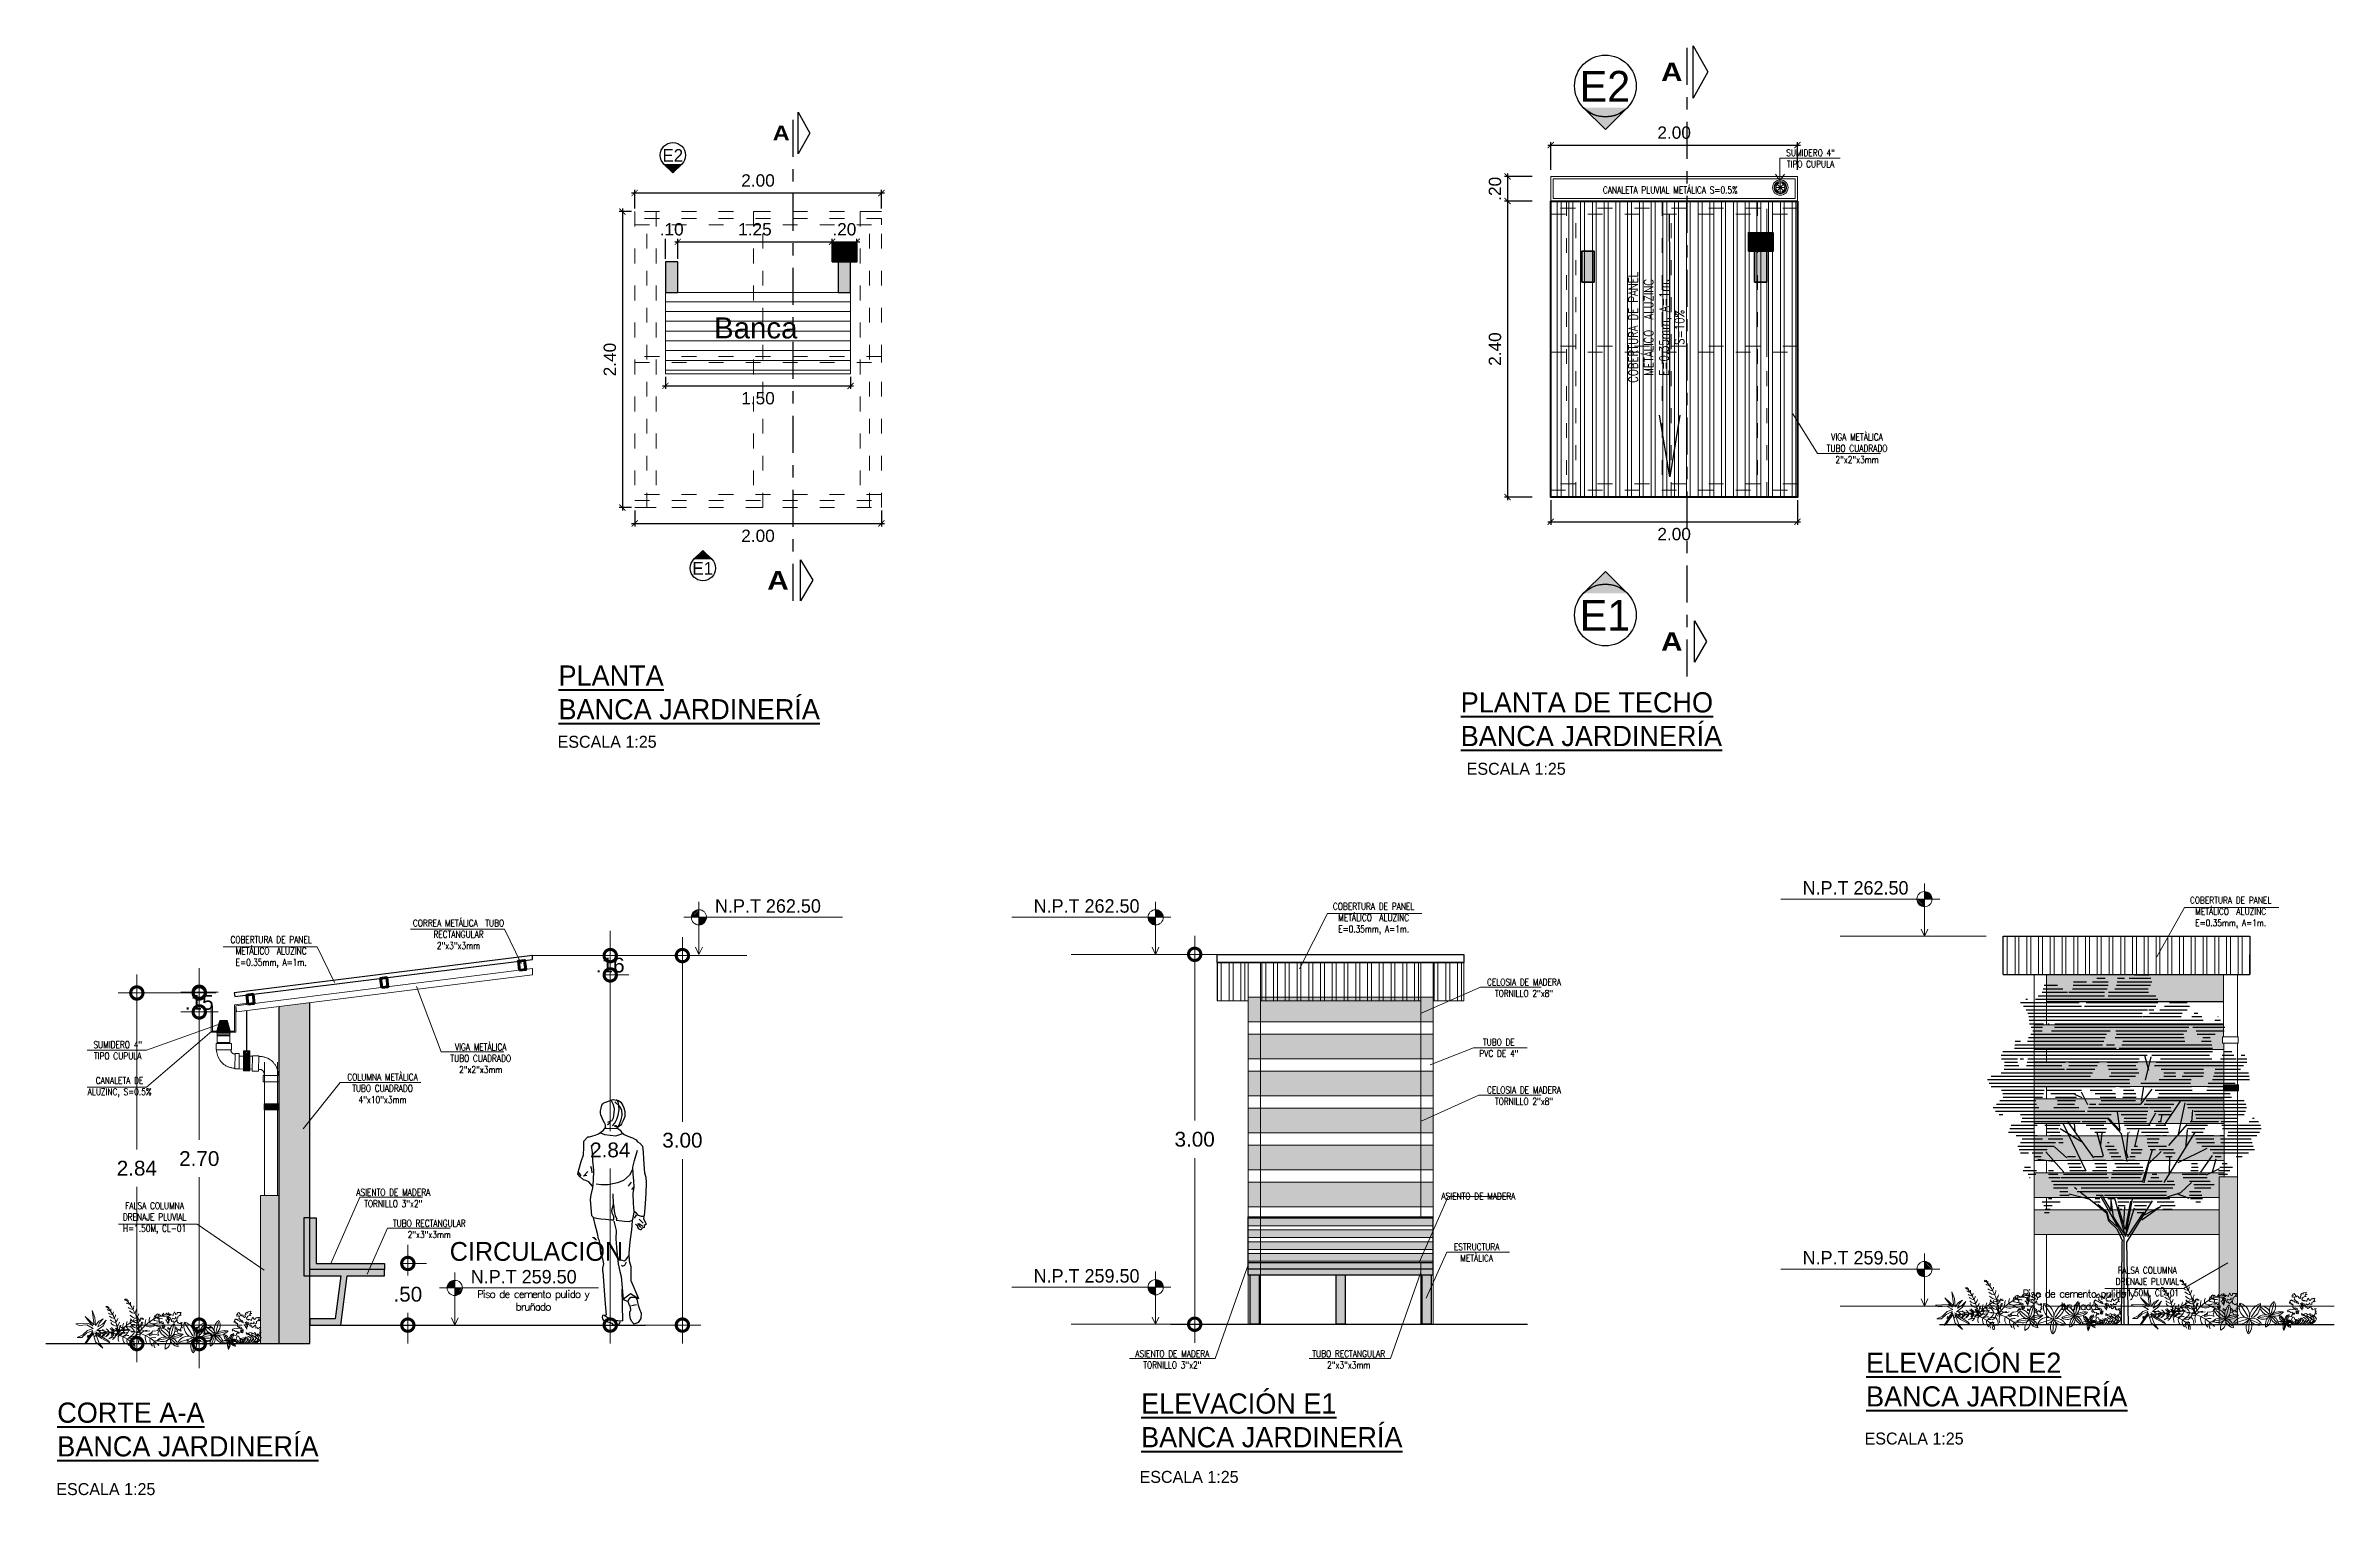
# Model space of a CAD drawing. Header units: millimetres. Extents: x 8.3 to 26.8, y 5.8 to 17.5.
import ezdxf

# ---------------------------------------------------------------- set-up
doc = ezdxf.new("R2010")
doc.units = ezdxf.units.MM
doc.set_wipeout_variables(frame=1)
for name, pattern in [('ACAD-TOPOGRAFIA FINAL AMBO 005$0$DASHED2', [0.375, 0.25, -0.125]), ('ACAD_ISO03W100', [30, 12, -18]), ('ACAD_ISO04W100', [30, 24, -3, 0, -3]), ('ACAD_ISO10W100', [18, 12, -3, 0, -3]), ('CONTINUA', [0])]:
    doc.linetypes.add(name, pattern=pattern)
doc.layers.get('Defpoints').update_dxf_attribs({"color": 6, "lineweight": 5})
for name, color, linetype, lineweight in [('.', 7, 'Continuous', 0), ('0_COTAS 1', 1, 'Continuous', 15), ('0_TEXTOS 1', 7, 'Continuous', 40), ('0_TEXTOS 2', 6, 'Continuous', 30), ('0_TEXTOS 3', 144, 'Continuous', 20), ('A-AREA-IDEN', 2, 'Continuous', 9), ('Ale-Texto', 3, 'Continuous', 5), ('Arborizacion', 76, 'Continuous', 0), ('B-COTAS', 3, 'Continuous', 0), ('G-ANNO-DIMS', 111, 'Continuous', 9), ('G-ANNO-TEXT', 231, 'Continuous', 9), ('LCOTAS', 7, 'Continuous', 5), ('LEJES', 7, 'ACAD_ISO04W100', 5), ('LEST 01', 253, 'Continuous', 9), ('LEST 02', 5, 'Continuous', 20), ('LEST 03', 7, 'Continuous', 30), ('LEST 04', 7, 'Continuous', 40), ('LEST 08', 7, 'Continuous', 60), ('LMURO ALTO', 7, 'Continuous', 35), ('LPROYECCION', 7, 'ACAD_ISO03W100', 5), ('LROTULOS', 7, 'Continuous', 5), ('T. ACHURADO-0.5', 8, 'Continuous', 0), ('textos 1', 4, 'Continuous', 40)]:
    doc.layers.add(name, color=color, linetype=linetype, lineweight=lineweight)
doc.layers.add('LHATCH', color=254, linetype='Continuous', lineweight=5, true_color=0xcfcfcf)
doc.layers.add('manzanas', color=2, linetype='Continuous')
doc.styles.add('Agency FB', font='', dxfattribs={"height": 0.13})
doc.styles.add('Agency FB_1', font='', dxfattribs={"height": 250})
doc.styles.add('Agency FB_5', font='', dxfattribs={"height": 0.004})
doc.styles.add('ARIAL', font='arial.ttf')
doc.styles.add('COTAS', font='arial.ttf', dxfattribs={"width": 0.9})
doc.styles.get("Standard").update_dxf_attribs({"font": 'arial.ttf'})
doc.styles.add('STYLE5', font='romans.shx', dxfattribs={"width": 0.8})
doc.styles.add('TEXTO PATRON', font='arial.ttf')
doc.styles.add('TJ Eléctricas', font='swisse.ttf')
doc.styles.get('Agency FB').set_extended_font_data('Agency FB')
doc.styles.get('Agency FB_1').set_extended_font_data('Agency FB')
doc.styles.get('Agency FB_5').set_extended_font_data('Agency FB')
doc.dimstyles.new('03(1-50)', dxfattribs={"dimtxt": 0.1, "dimasz": 0.05, "dimexe": 0.025, "dimexo": 0.025, "dimgap": 0.05, "dimtad": 2, "dimzin": 0, "dimdsep": 46, "dimtxsty": 'TEXTO PATRON', "dimblk": 'ARCHTICK', "dimcen": 0.05, "dimdle": 0.025, "dimazin": 0, "dimtfac": 1, "dimtofl": 0, "dimtmove": 0, "dimatfit": 3, "dimldrblk": 'ARCHTICK', "dimfxl": 1, "dimtolj": 1, "dimtzin": 0, "dimarcsym": 0})
doc.dimstyles.new('C 1-50', dxfattribs={"dimscale": 0.5, "dimtxt": 0.15, "dimasz": 0.08, "dimexe": 0.08, "dimexo": 0.05, "dimgap": 0.02, "dimtad": 1, "dimzin": 4, "dimdsep": 46, "dimtxsty": 'COTAS', "dimblk": 'ARCHTICK', "dimcen": 0.09, "dimdle": 0.09, "dimclrd": 256, "dimclre": 252, "dimclrt": 7, "dimaunit": 1, "dimadec": 0, "dimazin": 0, "dimtfac": 1, "dimtix": 1, "dimtmove": 1, "dimatfit": 1, "dimldrblk": 'DOT', "dimfxl": 0.1, "dimfxlon": 1, "dimtolj": 1, "dimtzin": 0, "dimarcsym": 0})
doc.dimstyles.new('STYLE MIGUEL', dxfattribs={"dimtxt": 0.12, "dimasz": 0.2, "dimexe": 0.15, "dimexo": 0.15, "dimgap": 0.09, "dimtad": 1, "dimtih": 1, "dimtoh": 1, "dimzin": 4, "dimdsep": 46, "dimtxsty": 'TJ Eléctricas', "dimblk": 'DOTSMALL', "dimcen": 0.09, "dimdle": 0.15, "dimclrd": 7, "dimclre": 7, "dimclrt": 7, "dimadec": 0, "dimazin": 0, "dimtfac": 1, "dimtix": 1, "dimtofl": 0, "dimtmove": 2, "dimatfit": 1, "dimfxl": 1, "dimtolj": 1, "dimtzin": 0, "dimlwd": 9, "dimlwe": 15, "dimarcsym": 0})

msp = doc.modelspace()

# ---------------------------------------------------------------- texts
at = {"layer": '0_TEXTOS 1', "char_height": 0.16385, "width": 5.77662, "attachment_point": 1, "style": 'Agency FB'}
for s, insert in [('{\\LPLANTA\\PBANCA JARDINERÍA }', (12.445, 12.508)), ('{\\LPLANTA DE TECHO\\PBANCA JARDINERÍA }', (19.759, 12.291)), ('{\\LELEVACIÓN E2 \\PBANCA JARDINERÍA }', (23.045, 6.935)), ('{\\LCORTE A-A\\PBANCA JARDINERÍA }', (8.381, 6.53)), ('{\\LELEVACIÓN E1 \\PBANCA JARDINERÍA }', (17.168, 6.604))]:
    msp.add_mtext(s, dxfattribs=dict(at, insert=insert))
at = {"layer": '0_TEXTOS 3', "char_height": 0.09734, "width": 0.98041, "attachment_point": 7, "style": 'Agency FB'}
for insert in [(12.437, 11.839), (19.807, 11.62), (23.033, 6.188), (17.155, 5.877), (8.373, 5.778)]:
    msp.add_mtext('\\pxql;ESCALA 1:25', dxfattribs=dict(at, insert=insert))
at = {"layer": 'A-AREA-IDEN', "lineweight": 30, "insert": (13.24, 7.832), "char_height": 0.15259, "attachment_point": 3, "style": 'Agency FB_1'}
msp.add_mtext_dynamic_manual_height_columns('\\pxqc;CIRCULACIÒN', width=1.94847, gutter_width=10.9, heights=[0], dxfattribs=at)
at = {"layer": 'Ale-Texto', "color": 5, "ltscale": 1.1, "char_height": 0.06104, "width": 1.45963, "attachment_point": 1}
for s, insert in [('\\pxqc;{\\Fromans|c0;\\T0.8;\\C3;Piso de cemento pulido y \\Pbruñado}', (11.508, 7.44)), ('\\pxqc;{\\Fromans|c0;\\T0.8;\\C3;Piso de cemento pulido y\\Pbruñado}', (24.037, 7.444))]:
    msp.add_mtext(s, dxfattribs=dict(at, insert=insert))
at = {"layer": 'G-ANNO-TEXT', "color": 7, "ltscale": 0.9, "char_height": 0.109, "width": 1.26503, "style": 'Agency FB_5'}
for s, insert, attachment_point in [('N.P.T 262.50', (13.713, 10.612), 1), ('N.P.T 262.50', (17.155, 10.612), 3), ('N.P.T 262.50', (23.389, 10.759), 3), ('N.P.T 259.50', (11.733, 7.605), 1), ('N.P.T 259.50', (17.155, 7.612), 3), ('N.P.T 259.50', (23.389, 7.759), 3)]:
    msp.add_mtext(s, dxfattribs=dict(at, insert=insert, attachment_point=attachment_point))
at = {"layer": 'LROTULOS', "lineweight": 0, "char_height": 0.055, "attachment_point": 5, "style": 'STYLE5'}
for s, insert, width in [('COBERTURA DE PANEL METÁLICO  ALUZINC E=0.35mm, A=1m.', (19.053, 10.454), 0.81175), ('COBERTURA DE PANEL METÁLICO  ALUZINC E=0.35mm, A=1m.', (26.001, 10.504), 0.81175), ('CORREA METÁLICA  TUBO RECTANGULAR 2"x3"x3mm', (11.634, 10.327), 0.81175), ('COBERTURA DE PANEL METÁLICO  ALUZINC E=0.35mm, A=1m.', (10.115, 10.184), 0.81175), ('\\A1;\\pxqc;CELOSIA DE MADERA \\PTORNILLO 2"x8" ', (20.272, 9.894), 1.29017), ('\\A1;\\pxqc;TUBO DE\\PPVC DE 4"\\P ', (20.068, 9.361), 0.58093), ('\\A1;VIGA METÀLICA\\PTUBO CUADRADO\\P\\pxqc;2"x2"x3mm', (11.814, 9.322), 1.06902), ('\\A1;\\pxqc;CANALETA DE \\PALUZINC, S=0.5%', (8.886, 9.088), 0.58093), ('\\A1;\\pxqc;COLUMNA METÀLICA\\PTUBO CUADRADO\\P4"x10"x3mm', (11.018, 9.078), 1.06902), ('\\A1;\\pxqc;CELOSIA DE MADERA \\PTORNILLO 2"x8" ', (20.272, 9.019), 1.29017), ('\\A1;\\pxqc;ASIENTO DE MADERA TORNILLO 3"x2"', (11.105, 8.189, 0), 0.7279), ('\\A1;\\pxqc;ASIENTO DE MADERA', (19.902, 8.204), 0.58093), ('\\A1;\\pxqc;FALSA COLUMNA DRENAJE PLUVIAL\\PH=1.50M, CL-01', (9.17, 8.026, 0), 0.58093), ('\\A1;TUBO RECTANGULAR 2"x3"x3mm', (11.397, 7.938, 0), 0.7811), ('\\A1;\\pxqc;ESTRUCTURA METÀLICA', (19.888, 7.747, 0), 0.58093), ('\\A1;\\pxqc;FALSA COLUMNA DRENAJE PLUVIAL\\PH=1.50M, CL-01', (25.326, 7.503, 0), 0.58093), ('\\A1;\\pxqc;ASIENTO DE MADERA TORNILLO 3"x2"', (17.421, 6.88), 0.74697), ('\\A1;TUBO RECTANGULAR 2"x3"x3mm', (18.851, 6.88), 0.7811)]:
    msp.add_mtext(s, dxfattribs=dict(at, insert=insert, width=width))
at = {"layer": 'LROTULOS', "insert": (8.871, 9.387), "char_height": 0.055, "width": 0.44055, "attachment_point": 5, "style": 'STYLE5'}
msp.add_mtext('SUMIDERO 4" TIPO CUPULA', dxfattribs=at)

# ---------------------------------------------------------------- blocks, each defined once
blk = doc.blocks.new('SA')
at = {"layer": '.', "true_color": 0xffffff}
h = blk.add_hatch(color=7, dxfattribs=at)
h.dxf.hatch_style = 1
h.paths.add_polyline_path([(776980.033, 9375206.026), (776979.978, 9375206.026), (776979.978, 9375206.076), (776980.033, 9375206.076), (776980.095, 9375206.076), (776980.098, 9375206.076), (776980.098, 9375206.026), (776980.095, 9375206.026)])
at = {"layer": 'LEST 01'}
for p, q in [((776980.09, 9375206.051), (776980.09, 9375206.059)), ((776980.09, 9375206.059), (776980.095, 9375206.059)), ((776980.09, 9375206.044), (776980.09, 9375206.051)), ((776980.095, 9375206.051), (776980.09, 9375206.051)), ((776980.09, 9375206.044), (776980.095, 9375206.044)), ((776980.095, 9375206.076), (776980.095, 9375206.026))]:
    blk.add_line(p, q, dxfattribs=at)
blk.add_lwpolyline([(776980.033, 9375206.026), (776979.978, 9375206.026), (776979.978, 9375206.076), (776980.033, 9375206.076), (776980.095, 9375206.076), (776980.098, 9375206.076), (776980.098, 9375206.026), (776980.095, 9375206.026)], close=True, dxfattribs=at)
blk = doc.blocks.new('ssasasa')
at = {"layer": '.', "true_color": 0xffffff}
h = blk.add_hatch(color=7, dxfattribs=at)
h.dxf.hatch_style = 1
h.paths.add_polyline_path([(776978.678, 9375211.051), (776978.67, 9375211.055), (776978.663, 9375211.051), (776978.663, 9375211.042), (776978.67, 9375211.038), (776978.678, 9375211.042)], flags=0)
h.paths.add_polyline_path([(776978.695, 9375211.059), (776978.645, 9375211.059), (776978.645, 9375211.009), (776978.695, 9375211.009)])
h.paths.add_polyline_path([(776978.67, 9375211.038), (776978.663, 9375211.042), (776978.663, 9375211.051), (776978.67, 9375211.055), (776978.678, 9375211.051), (776978.678, 9375211.042)], flags=16)
h.paths.add_polyline_path([(776978.695, 9375211.009), (776978.645, 9375211.009), (776978.645, 9375210.954), (776978.645, 9375210.898), (776978.695, 9375210.898), (776978.695, 9375210.954)])
at = {"layer": 'LEST 01'}
for p, q in [((776978.645, 9375211.009), (776978.645, 9375211.059)), ((776978.645, 9375211.059), (776978.695, 9375211.059)), ((776978.67, 9375211.055), (776978.663, 9375211.051)), ((776978.663, 9375211.051), (776978.663, 9375211.042)), ((776978.678, 9375211.051), (776978.67, 9375211.055)), ((776978.678, 9375211.042), (776978.678, 9375211.051)), ((776978.695, 9375211.059), (776978.695, 9375211.009)), ((776978.645, 9375210.954), (776978.645, 9375211.009)), ((776978.645, 9375211.009), (776978.695, 9375211.009)), ((776978.645, 9375210.898), (776978.645, 9375210.954)), ((776978.645, 9375210.898), (776978.695, 9375210.898)), ((776978.663, 9375211.042), (776978.67, 9375211.038)), ((776978.67, 9375211.038), (776978.678, 9375211.042)), ((776978.695, 9375211.009), (776978.695, 9375210.954)), ((776978.695, 9375210.954), (776978.695, 9375210.898))]:
    blk.add_line(p, q, dxfattribs=at)
blk = doc.blocks.new('A$C40953E32')
for p, q in [((0.183, 1.717), (0.184, 1.739)), ((0.187, 1.706), (0.183, 1.717)), ((0.184, 1.739), (0.189, 1.76)), ((0.201, 1.666), (0.187, 1.706)), ((0.189, 1.76), (0.194, 1.784)), ((0.194, 1.784), (0.202, 1.796)), ((0.202, 1.796), (0.209, 1.802)), ((0.209, 1.802), (0.225, 1.809)), ((0.225, 1.809), (0.247, 1.815)), ((0.247, 1.815), (0.285, 1.83)), ((0.267, 1.826), (0.287, 1.788)), ((0.285, 1.679), (0.274, 1.657)), ((0.285, 1.83), (0.299, 1.827)), ((0.292, 1.722), (0.285, 1.679)), ((0.287, 1.788), (0.295, 1.755)), ((0.295, 1.755), (0.292, 1.722)), ((0.299, 1.827), (0.33, 1.823)), ((0.3, 1.811), (0.339, 1.774)), ((0.3, 1.639), (0.316, 1.671)), ((0.327, 1.812), (0.314, 1.829)), ((0.316, 1.671), (0.325, 1.702)), ((0.325, 1.702), (0.333, 1.745)), ((0.331, 1.78), (0.327, 1.812)), ((0.33, 1.823), (0.348, 1.807)), ((0.333, 1.745), (0.331, 1.78)), ((0.339, 1.774), (0.353, 1.743)), ((0.348, 1.807), (0.364, 1.78)), ((0.356, 1.704), (0.349, 1.665)), ((0.353, 1.743), (0.356, 1.704)), ((0.364, 1.78), (0.371, 1.763)), ((0.379, 1.691), (0.369, 1.665)), ((0.371, 1.763), (0.38, 1.732)), ((0.381, 1.708), (0.379, 1.691)), ((0.38, 1.732), (0.381, 1.708)), ((0.048, 1.491), (0.08, 1.526)), ((0.049, 1.441), (0.048, 1.491)), ((0.08, 1.526), (0.093, 1.527)), ((0.093, 1.527), (0.121, 1.534)), ((0.121, 1.534), (0.139, 1.54)), ((0.139, 1.54), (0.166, 1.55)), ((0.166, 1.55), (0.187, 1.565)), ((0.183, 1.559), (0.216, 1.546)), ((0.187, 1.565), (0.208, 1.582)), ((0.215, 1.64), (0.201, 1.666)), ((0.208, 1.582), (0.223, 1.603)), ((0.223, 1.623), (0.215, 1.64)), ((0.216, 1.546), (0.306, 1.536)), ((0.223, 1.603), (0.223, 1.623)), ((0.228, 1.592), (0.229, 1.596)), ((0.229, 1.596), (0.32, 1.594)), ((0.274, 1.657), (0.239, 1.644)), ((0.239, 1.628), (0.246, 1.63)), ((0.246, 1.63), (0.258, 1.641)), ((0.258, 1.641), (0.258, 1.644)), ((0.281, 1.616), (0.3, 1.639)), ((0.303, 1.607), (0.302, 1.621)), ((0.313, 1.616), (0.303, 1.607)), ((0.306, 1.536), (0.365, 1.555)), ((0.317, 1.599), (0.313, 1.616)), ((0.335, 1.627), (0.317, 1.599)), ((0.323, 1.606), (0.317, 1.6)), ((0.317, 1.6), (0.331, 1.589)), ((0.344, 1.62), (0.323, 1.606)), ((0.331, 1.589), (0.343, 1.581)), ((0.349, 1.665), (0.335, 1.627)), ((0.343, 1.581), (0.353, 1.566)), ((0.354, 1.632), (0.344, 1.62)), ((0.353, 1.566), (0.374, 1.547)), ((0.369, 1.665), (0.354, 1.632)), ((0.374, 1.547), (0.404, 1.533)), ((0.404, 1.533), (0.442, 1.518)), ((0.442, 1.518), (0.472, 1.503)), ((0.472, 1.503), (0.482, 1.486)), ((0.482, 1.486), (0.502, 1.477)), ((0.006, 1.26), (0.027, 1.328)), ((0.027, 1.328), (0.046, 1.382)), ((0.046, 1.382), (0.049, 1.441)), ((0.119, 1.4), (0.111, 1.457)), ((0.121, 1.333), (0.119, 1.4)), ((0.128, 1.256), (0.121, 1.333)), ((0.446, 1.28), (0.459, 1.335)), ((0.459, 1.335), (0.483, 1.42)), ((0.502, 1.477), (0.524, 1.45)), ((0.524, 1.45), (0.529, 1.402)), ((0.529, 1.402), (0.532, 1.349)), ((0.532, 1.349), (0.536, 1.268)), ((0, 1.225), (0.006, 1.26)), ((0.019, 1.203), (0, 1.225)), ((0.025, 1.212), (0.001, 1.245)), ((0.044, 1.178), (0.019, 1.203)), ((0.064, 1.172), (0.044, 1.178)), ((0.045, 1.207), (0.079, 1.245)), ((0.073, 1.214), (0.045, 1.207)), ((0.088, 1.162), (0.064, 1.172)), ((0.118, 1.128), (0.088, 1.162)), ((0.101, 1.288), (0.111, 1.266)), ((0.111, 1.266), (0.113, 1.236)), ((0.121, 1.113), (0.126, 1.174)), ((0.126, 1.174), (0.128, 1.256)), ((0.189, 1.139), (0.149, 1.142)), ((0.244, 1.137), (0.189, 1.139)), ((0.322, 1.154), (0.244, 1.137)), ((0.369, 1.173), (0.322, 1.154)), ((0.419, 1.215), (0.369, 1.173)), ((0.432, 1.159), (0.407, 1.126)), ((0.442, 1.263), (0.419, 1.215)), ((0.452, 1.121), (0.433, 1.1)), ((0.449, 1.223), (0.446, 1.28)), ((0.452, 1.174), (0.449, 1.223)), ((0.449, 1.068), (0.456, 1.12)), ((0.456, 1.12), (0.452, 1.174)), ((0.536, 1.268), (0.54, 1.235)), ((0.54, 1.235), (0.551, 1.2)), ((0.552, 1.155), (0.55, 1.07)), ((0.551, 1.2), (0.552, 1.155)), ((0.101, 1.018), (0.107, 1.057)), ((0.112, 0.885), (0.101, 1.018)), ((0.107, 1.057), (0.121, 1.113)), ((0.275, 0.931), (0.28, 0.95)), ((0.277, 0.908), (0.275, 0.931)), ((0.28, 0.95), (0.288, 0.98)), ((0.288, 0.98), (0.286, 1.065)), ((0.288, 0.98), (0.295, 0.923)), ((0.451, 0.987), (0.449, 1.068)), ((0.457, 0.922), (0.451, 0.987)), ((0.544, 0.987), (0.538, 0.886)), ((0.55, 1.07), (0.544, 0.987)), ((0.126, 0.873), (0.112, 0.885)), ((0.14, 0.814), (0.126, 0.873)), ((0.126, 0.873), (0.166, 0.865)), ((0.16, 0.742), (0.14, 0.814)), ((0.166, 0.865), (0.186, 0.863)), ((0.186, 0.863), (0.224, 0.859)), ((0.224, 0.859), (0.271, 0.855)), ((0.271, 0.855), (0.292, 0.854)), ((0.291, 0.88), (0.277, 0.908)), ((0.292, 0.854), (0.291, 0.88)), ((0.291, 0.844), (0.31, 0.766)), ((0.295, 0.923), (0.302, 0.887)), ((0.302, 0.887), (0.315, 0.862)), ((0.31, 0.766), (0.308, 0.7)), ((0.315, 0.862), (0.309, 0.851)), ((0.309, 0.851), (0.378, 0.844)), ((0.31, 0.766), (0.31, 0.766)), ((0.378, 0.844), (0.415, 0.84)), ((0.415, 0.84), (0.442, 0.852)), ((0.433, 0.774), (0.424, 0.696)), ((0.441, 0.846), (0.433, 0.774)), ((0.448, 0.886), (0.441, 0.846)), ((0.442, 0.852), (0.449, 0.865)), ((0.453, 0.917), (0.448, 0.886)), ((0.458, 0.919), (0.453, 0.917)), ((0.465, 0.882), (0.455, 0.868)), ((0.472, 0.91), (0.458, 0.919)), ((0.472, 0.895), (0.465, 0.882)), ((0.483, 0.804), (0.468, 0.815)), ((0.49, 0.889), (0.472, 0.91)), ((0.49, 0.782), (0.483, 0.804)), ((0.484, 0.825), (0.508, 0.791)), ((0.515, 0.882), (0.49, 0.889)), ((0.506, 0.772), (0.49, 0.782)), ((0.495, 0.825), (0.525, 0.802)), ((0.497, 0.858), (0.53, 0.827)), ((0.513, 0.774), (0.506, 0.772)), ((0.518, 0.786), (0.513, 0.774)), ((0.531, 0.88), (0.515, 0.882)), ((0.529, 0.788), (0.518, 0.786)), ((0.536, 0.791), (0.529, 0.788)), ((0.538, 0.886), (0.531, 0.88)), ((0.533, 0.879), (0.532, 0.863)), ((0.532, 0.863), (0.55, 0.827)), ((0.537, 0.801), (0.536, 0.791)), ((0.538, 0.809), (0.537, 0.801)), ((0.546, 0.812), (0.538, 0.809)), ((0.551, 0.814), (0.546, 0.812)), ((0.55, 0.827), (0.551, 0.814)), ((0.166, 0.7), (0.16, 0.742)), ((0.174, 0.684), (0.166, 0.7)), ((0.184, 0.616), (0.174, 0.684)), ((0.185, 0.579), (0.184, 0.616)), ((0.203, 0.538), (0.185, 0.579)), ((0.308, 0.7), (0.315, 0.596)), ((0.315, 0.596), (0.325, 0.497)), ((0.392, 0.531), (0.412, 0.563)), ((0.419, 0.649), (0.414, 0.582)), ((0.414, 0.582), (0.416, 0.522)), ((0.424, 0.696), (0.419, 0.649)), ((0.202, 0.461), (0.211, 0.496)), ((0.203, 0.434), (0.202, 0.461)), ((0.211, 0.496), (0.203, 0.538)), ((0.203, 0.434), (0.217, 0.206)), ((0.325, 0.497), (0.34, 0.436)), ((0.34, 0.531), (0.356, 0.526)), ((0.34, 0.436), (0.35, 0.395)), ((0.35, 0.395), (0.367, 0.21)), ((0.354, 0.486), (0.362, 0.477)), ((0.356, 0.526), (0.375, 0.52)), ((0.362, 0.477), (0.381, 0.486)), ((0.375, 0.52), (0.392, 0.531)), ((0.381, 0.486), (0.393, 0.512)), ((0.416, 0.522), (0.428, 0.475)), ((0.428, 0.475), (0.429, 0.426)), ((0.429, 0.426), (0.428, 0.361)), ((0.217, 0.206), (0.229, 0.08)), ((0.363, 0.035), (0.359, 0.292)), ((0.367, 0.21), (0.426, 0.257)), ((0.367, 0.207), (0.403, 0.193)), ((0.408, 0.188), (0.41, 0.201)), ((0.414, 0.174), (0.408, 0.188)), ((0.41, 0.201), (0.419, 0.212)), ((0.419, 0.212), (0.43, 0.227)), ((0.426, 0.257), (0.49, 0.217)), ((0.428, 0.361), (0.49, 0.217)), ((0.43, 0.227), (0.453, 0.227)), ((0.453, 0.227), (0.463, 0.226)), ((0.463, 0.226), (0.473, 0.218)), ((0.473, 0.218), (0.477, 0.21)), ((0.477, 0.21), (0.484, 0.183)), ((0.199, 0.078), (0.197, 0.065)), ((0.197, 0.065), (0.201, 0.045)), ((0.229, 0.08), (0.199, 0.078)), ((0.201, 0.045), (0.208, 0.038)), ((0.208, 0.038), (0.276, 0.016)), ((0.214, 0.079), (0.282, 0.039)), ((0.276, 0.016), (0.282, 0.005)), ((0.282, 0.039), (0.363, 0.035)), ((0.282, 0.005), (0.33, 0)), ((0.33, 0), (0.344, 0.028)), ((0.418, 0.158), (0.414, 0.174)), ((0.426, 0.144), (0.42, 0.161)), ((0.42, 0.081), (0.422, 0.105)), ((0.427, 0.051), (0.42, 0.081)), ((0.422, 0.105), (0.429, 0.124)), ((0.429, 0.124), (0.426, 0.144)), ((0.433, 0.033), (0.427, 0.051)), ((0.457, 0.009), (0.433, 0.033)), ((0.434, 0.159), (0.476, 0.167)), ((0.488, 0.02), (0.457, 0.009)), ((0.484, 0.183), (0.489, 0.161)), ((0.511, 0.054), (0.488, 0.02)), ((0.489, 0.161), (0.499, 0.128)), ((0.499, 0.128), (0.514, 0.097)), ((0.514, 0.097), (0.511, 0.054))]:
    blk.add_line(p, q)
blk = doc.blocks.new('_DotSmall')
at = {"color": 0, "linetype": 'ByBlock', "const_width": 0.5}
blk.add_lwpolyline([(-0.0625, 0, 1), (0.0625, 0, 1)], format="xyb", close=True, dxfattribs=at)
blk = doc.blocks.new('*D46')
at = {"color": 7, "lineweight": 9, "transparency": 16777216}
for p, q in [((12.864, 10.148), (12.864, 8.73)), ((12.864, 7.008), (12.864, 8.427))]:
    blk.add_line(p, q, dxfattribs=at)
at = {"color": 7, "lineweight": 15, "transparency": 16777216}
for p, q in [((12.819, 9.998), (13.014, 9.998)), ((12.819, 7.158), (13.014, 7.158))]:
    blk.add_line(p, q, dxfattribs=at)
at = {"layer": 'Defpoints', "color": 0, "transparency": 16777216}
for p in [(12.669, 9.998), (12.864, 9.998), (12.669, 7.158)]:
    blk.add_point(p, dxfattribs=at)
at = {"color": 7, "lineweight": 9, "transparency": 16777216, "xscale": 0.2, "yscale": 0.2, "zscale": 0.2}
for p, rotation in [((12.864, 9.998), 90), ((12.864, 7.158), 270)]:
    blk.add_blockref('_DotSmall', p, dxfattribs=dict(at, rotation=rotation))
at = {"color": 7, "transparency": 16777216, "insert": (12.864, 8.578), "char_height": 0.12, "attachment_point": 5, "style": 'TJ Eléctricas'}
blk.add_mtext('\\A1;2.84', dxfattribs=at)
blk = doc.blocks.new('*D47')
at = {"color": 7, "lineweight": 9, "transparency": 16777216}
for p, q in [((12.864, 10.155), (12.864, 10.355)), ((12.864, 9.998), (12.864, 9.798))]:
    blk.add_line(p, q, dxfattribs=at)
at = {"color": 7, "lineweight": 15, "transparency": 16777216}
for p, q in [((12.819, 10.155), (13.014, 10.155)), ((12.819, 9.998), (13.014, 9.998))]:
    blk.add_line(p, q, dxfattribs=at)
at = {"layer": 'Defpoints', "color": 0, "transparency": 16777216}
for p in [(12.669, 10.155), (12.864, 10.155), (12.669, 9.998)]:
    blk.add_point(p, dxfattribs=at)
at = {"color": 7, "lineweight": 9, "transparency": 16777216, "xscale": 0.2, "yscale": 0.2, "zscale": 0.2}
for p, rotation in [((12.864, 10.155), 270), ((12.864, 9.998), 90)]:
    blk.add_blockref('_DotSmall', p, dxfattribs=dict(at, rotation=rotation))
at = {"color": 7, "transparency": 16777216, "insert": (12.864, 10.077), "char_height": 0.12, "attachment_point": 5, "style": 'TJ Eléctricas'}
blk.add_mtext('\\A1;.16', dxfattribs=at)
blk = doc.blocks.new('*D63')
at = {"color": 7, "lineweight": 9, "transparency": 16777216}
for p, q in [((13.449, 10.305), (13.449, 8.808)), ((13.449, 7.008), (13.449, 8.505))]:
    blk.add_line(p, q, dxfattribs=at)
at = {"color": 7, "lineweight": 15, "transparency": 16777216}
for p, q in [((12.819, 10.155), (13.599, 10.155)), ((12.385, 7.158), (13.599, 7.158))]:
    blk.add_line(p, q, dxfattribs=at)
at = {"layer": 'Defpoints', "color": 0, "transparency": 16777216}
for p in [(12.669, 10.155), (12.235, 7.158), (13.449, 7.158)]:
    blk.add_point(p, dxfattribs=at)
at = {"color": 7, "lineweight": 9, "transparency": 16777216, "xscale": 0.2, "yscale": 0.2, "zscale": 0.2}
for p, rotation in [((13.449, 10.155), 90), ((13.449, 7.158), 270)]:
    blk.add_blockref('_DotSmall', p, dxfattribs=dict(at, rotation=rotation))
at = {"color": 7, "transparency": 16777216, "insert": (13.449, 8.657), "char_height": 0.12, "attachment_point": 5, "style": 'TJ Eléctricas'}
blk.add_mtext('\\A1;3.00', dxfattribs=at)
blk = doc.blocks.new('*D64')
at = {"color": 7, "lineweight": 9, "transparency": 16777216}
for p, q in [((9.532, 7.158), (9.532, 7.358)), ((9.532, 7.008), (9.532, 6.808))]:
    blk.add_line(p, q, dxfattribs=at)
at = {"color": 7, "lineweight": 15, "transparency": 16777216}
for p, q in [((8.979, 7.158), (9.682, 7.158)), ((8.979, 7.008), (9.682, 7.008))]:
    blk.add_line(p, q, dxfattribs=at)
at = {"layer": 'Defpoints', "color": 0, "transparency": 16777216}
for p in [(8.829, 7.158), (9.532, 7.158), (8.829, 7.008)]:
    blk.add_point(p, dxfattribs=at)
at = {"color": 7, "lineweight": 9, "transparency": 16777216, "xscale": 0.2, "yscale": 0.2, "zscale": 0.2}
for p, rotation in [((9.532, 7.158), 270), ((9.532, 7.008), 90)]:
    blk.add_blockref('_DotSmall', p, dxfattribs=dict(at, rotation=rotation))
at = {"color": 7, "transparency": 16777216, "insert": (9.532, 7.083), "char_height": 0.12, "attachment_point": 5, "style": 'TJ Eléctricas'}
blk.add_mtext('\\A1;.15', dxfattribs=at)
blk = doc.blocks.new('*D65')
at = {"color": 7, "lineweight": 15, "transparency": 16777216}
for p, q in [((9.685, 9.858), (9.382, 9.858)), ((9.879, 7.158), (9.382, 7.158))]:
    blk.add_line(p, q, dxfattribs=at)
at = {"color": 7, "lineweight": 9, "transparency": 16777216}
for p, q in [((9.532, 10.008), (9.532, 8.66)), ((9.532, 7.008), (9.532, 8.357))]:
    blk.add_line(p, q, dxfattribs=at)
at = {"layer": 'Defpoints', "color": 0, "transparency": 16777216}
for p in [(9.532, 9.858), (9.835, 9.858), (10.029, 7.158)]:
    blk.add_point(p, dxfattribs=at)
at = {"color": 7, "lineweight": 9, "transparency": 16777216, "xscale": 0.2, "yscale": 0.2, "zscale": 0.2}
for p, rotation in [((9.532, 9.858), 90), ((9.532, 7.158), 270)]:
    blk.add_blockref('_DotSmall', p, dxfattribs=dict(at, rotation=rotation))
at = {"color": 7, "transparency": 16777216, "insert": (9.532, 8.508), "char_height": 0.12, "attachment_point": 5, "style": 'TJ Eléctricas'}
blk.add_mtext('\\A1;2.70', dxfattribs=at)
blk = doc.blocks.new('*D66')
at = {"color": 7, "lineweight": 9, "transparency": 16777216}
for p, q in [((9.532, 9.852), (9.532, 10.052)), ((9.532, 9.698), (9.532, 9.498))]:
    blk.add_line(p, q, dxfattribs=at)
at = {"color": 7, "lineweight": 15, "transparency": 16777216}
for p, q in [((9.666, 9.852), (9.382, 9.852)), ((9.685, 9.698), (9.382, 9.698))]:
    blk.add_line(p, q, dxfattribs=at)
at = {"layer": 'Defpoints', "color": 0, "transparency": 16777216}
for p in [(9.532, 9.852), (9.816, 9.852), (9.835, 9.698)]:
    blk.add_point(p, dxfattribs=at)
at = {"color": 7, "lineweight": 9, "transparency": 16777216, "xscale": 0.2, "yscale": 0.2, "zscale": 0.2}
for p, rotation in [((9.532, 9.852), 270), ((9.532, 9.698), 90)]:
    blk.add_blockref('_DotSmall', p, dxfattribs=dict(at, rotation=rotation))
at = {"color": 7, "transparency": 16777216, "insert": (9.532, 9.775), "char_height": 0.12, "attachment_point": 5, "style": 'TJ Eléctricas'}
blk.add_mtext('\\A1;.15', dxfattribs=at)
blk = doc.blocks.new('DJHDTYSJSTD')
at = {"color": 97, "true_color": 0x279b30}
for p, q in [((63.28, 13.816), (63.405, 13.816)), ((63.286, 13.839), (63.37, 13.839)), ((63.137, 13.728), (63.509, 13.728)), ((63.156, 13.705), (63.523, 13.705)), ((63.169, 13.75), (63.181, 13.75)), ((63.274, 13.794), (63.434, 13.794)), ((63.35, 13.617), (64.296, 13.617)), ((63.352, 13.572), (64.205, 13.572)), ((63.742, 13.55), (64.192, 13.55)), ((63.745, 13.528), (64.171, 13.528)), ((64.223, 13.639), (64.288, 13.639)), ((64.23, 13.572), (64.434, 13.572)), ((64.251, 13.55), (64.43, 13.55)), ((64.258, 13.528), (64.372, 13.528)), ((64.37, 13.617), (64.406, 13.617)), ((64.389, 13.639), (64.392, 13.639)), ((63.024, 13.417), (64.355, 13.417)), ((63.187, 13.506), (63.673, 13.506)), ((63.763, 13.439), (64.356, 13.439)), ((64.406, 13.372), (64.505, 13.372)), ((64.416, 13.395), (64.491, 13.395)), ((64.432, 13.417), (64.478, 13.417)), ((64.512, 13.372), (64.574, 13.372)), ((64.537, 13.395), (64.561, 13.395)), ((63.032, 13.306), (63.415, 13.306)), ((63.987, 13.328), (64.551, 13.328)), ((63.998, 13.35), (64.574, 13.35)), ((64.362, 13.261), (64.587, 13.261)), ((64.367, 13.283), (64.583, 13.283)), ((64.371, 13.306), (64.533, 13.306))]:
    blk.add_line(p, q, dxfattribs=at)
at = {"color": 84, "true_color": 0x2aaf18}
for p, q in [((63.466, 13.816), (63.686, 13.816)), ((63.47, 13.839), (63.692, 13.839)), ((63.473, 13.861), (63.556, 13.861)), ((63.593, 13.861), (63.692, 13.861)), ((63.621, 13.883), (63.674, 13.883)), ((63.736, 13.816), (63.946, 13.816)), ((63.746, 13.839), (63.962, 13.839)), ((63.749, 13.861), (63.97, 13.861)), ((63.752, 13.883), (63.796, 13.883)), ((63.825, 13.883), (63.964, 13.883)), ((63.859, 13.905), (63.954, 13.905)), ((63.171, 13.683), (63.943, 13.683)), ((63.183, 13.661), (63.909, 13.661)), ((63.232, 13.75), (64.009, 13.75)), ((63.248, 13.772), (63.67, 13.772)), ((63.442, 13.794), (63.67, 13.794)), ((63.542, 13.705), (63.996, 13.705)), ((63.553, 13.728), (64.009, 13.728)), ((63.693, 13.772), (63.995, 13.772)), ((63.695, 13.794), (63.949, 13.794)), ((63.951, 13.683), (63.983, 13.683)), ((63.955, 13.661), (64.162, 13.661)), ((64.02, 13.683), (64.195, 13.683)), ((64.051, 13.705), (64.21, 13.705)), ((64.082, 13.728), (64.195, 13.728)), ((64.238, 13.661), (64.263, 13.661)), ((63.188, 13.639), (63.909, 13.639)), ((63.204, 13.572), (63.275, 13.572)), ((63.333, 13.55), (63.705, 13.55)), ((63.353, 13.594), (64.42, 13.594)), ((63.013, 13.395), (63.941, 13.395)), ((63.015, 13.372), (63.116, 13.372)), ((63.097, 13.439), (63.744, 13.439)), ((63.1, 13.461), (63.656, 13.461)), ((63.103, 13.483), (63.137, 13.483)), ((63.183, 13.372), (63.89, 13.372)), ((63.737, 13.506), (64.175, 13.506)), ((63.779, 13.461), (64.184, 13.461)), ((62.927, 13.239), (63.829, 13.239)), ((63.014, 13.283), (63.594, 13.283)), ((63.427, 13.306), (63.608, 13.306)), ((64.355, 13.239), (64.591, 13.239)), ((63.001, 13.017), (63.024, 13.017)), ((63.291, 12.95), (63.387, 12.95)), ((64.239, 13.039), (64.564, 13.039)), ((64.249, 12.862), (64.363, 12.862))]:
    blk.add_line(p, q, dxfattribs=at)
at = {"color": 97, "true_color": 0x25742c}
for p, q in [((63.191, 13.617), (63.349, 13.617)), ((63.194, 13.594), (63.283, 13.594)), ((63.202, 13.528), (63.683, 13.528)), ((63.214, 13.55), (63.273, 13.55)), ((63.31, 13.594), (63.318, 13.594)), ((63.913, 13.639), (64.156, 13.639)), ((63.133, 13.372), (63.154, 13.372)), ((63.181, 13.483), (63.665, 13.483)), ((63.683, 13.461), (63.733, 13.461)), ((63.785, 13.483), (64.18, 13.483)), ((63.969, 13.395), (64.336, 13.395)), ((64.024, 13.372), (64.35, 13.372)), ((64.186, 13.461), (64.351, 13.461)), ((64.266, 13.506), (64.267, 13.506)), ((64.286, 13.483), (64.346, 13.483)), ((64.293, 13.506), (64.34, 13.506)), ((62.95, 13.261), (63.581, 13.261)), ((63.035, 13.35), (63.116, 13.35)), ((63.035, 13.328), (63.126, 13.328)), ((63.173, 13.328), (63.399, 13.328)), ((63.179, 13.35), (63.422, 13.35)), ((63.442, 13.35), (63.635, 13.35)), ((63.442, 13.328), (63.622, 13.328)), ((63.686, 13.35), (63.88, 13.35)), ((63.689, 13.328), (63.869, 13.328)), ((63.695, 13.306), (63.878, 13.306)), ((63.701, 13.261), (63.866, 13.261)), ((63.712, 13.283), (63.888, 13.283)), ((64.016, 13.239), (64.22, 13.239)), ((64.029, 13.306), (64.298, 13.306)), ((64.047, 13.283), (64.12, 13.283)), ((64.047, 13.261), (64.123, 13.261)), ((64.162, 13.261), (64.296, 13.261)), ((64.173, 13.283), (64.301, 13.283)), ((62.938, 13.217), (63.831, 13.217)), ((62.983, 13.084), (63.237, 13.084)), ((63.015, 13.172), (63.287, 13.172)), ((63.023, 13.15), (63.281, 13.15)), ((63.025, 13.128), (63.276, 13.128)), ((63.3, 13.172), (63.524, 13.172)), ((63.358, 13.128), (63.491, 13.128)), ((63.37, 13.084), (63.479, 13.084)), ((63.371, 13.106), (63.485, 13.106)), ((63.575, 13.084), (63.615, 13.084)), ((63.578, 13.172), (63.718, 13.172)), ((63.61, 13.15), (63.74, 13.15)), ((63.634, 13.084), (63.899, 13.084)), ((63.641, 13.128), (63.741, 13.128)), ((63.764, 13.195), (63.833, 13.195)), ((63.785, 13.128), (63.871, 13.128)), ((63.789, 13.172), (63.855, 13.172)), ((63.789, 13.15), (63.868, 13.15)), ((63.921, 13.084), (64.109, 13.084)), ((63.927, 13.195), (64.221, 13.195)), ((63.934, 13.106), (64.556, 13.106)), ((64.008, 13.128), (64.476, 13.128)), ((64.192, 13.084), (64.566, 13.084)), ((64.319, 13.172), (64.458, 13.172)), ((64.324, 13.195), (64.478, 13.195)), ((64.327, 13.217), (64.499, 13.217)), ((64.551, 13.217), (64.551, 13.217)), ((62.977, 13.039), (63.545, 13.039)), ((63.076, 12.95), (63.242, 12.95)), ((63.14, 12.973), (63.514, 12.973)), ((63.348, 13.061), (63.506, 13.061)), ((63.5, 12.95), (63.501, 12.95)), ((63.528, 12.973), (63.677, 12.973)), ((63.561, 13.039), (63.944, 13.039)), ((63.568, 13.061), (63.949, 13.061)), ((63.776, 13.017), (63.938, 13.017)), ((63.792, 12.973), (63.937, 12.973)), ((63.956, 13.061), (64.091, 13.061)), ((63.984, 13.039), (64.094, 13.039)), ((63.996, 12.95), (64.058, 12.95)), ((64.011, 12.973), (64.031, 12.973)), ((64.012, 13.017), (64.097, 13.017)), ((64.189, 12.95), (64.324, 12.95)), ((64.199, 13.061), (64.572, 13.061)), ((64.248, 13.017), (64.556, 13.017)), ((64.252, 12.995), (64.512, 12.995)), ((64.411, 12.973), (64.511, 12.973)), ((64.415, 12.95), (64.659, 12.95)), ((64.588, 12.973), (64.647, 12.973)), ((64.61, 12.995), (64.619, 12.995)), ((63.068, 12.928), (63.225, 12.928)), ((63.108, 12.884), (63.242, 12.884)), ((63.127, 12.795), (63.306, 12.795)), ((63.136, 12.839), (63.358, 12.839)), ((63.299, 12.928), (63.377, 12.928)), ((63.3, 12.906), (63.385, 12.906)), ((63.312, 12.862), (63.405, 12.862)), ((63.322, 12.884), (63.392, 12.884)), ((63.38, 12.839), (63.406, 12.839)), ((63.578, 12.928), (63.683, 12.928)), ((63.607, 12.906), (63.675, 12.906)), ((63.675, 12.817), (63.73, 12.817)), ((63.688, 12.839), (63.698, 12.839)), ((63.688, 12.795), (63.745, 12.795)), ((63.826, 12.906), (63.829, 12.906)), ((63.839, 12.795), (63.909, 12.795)), ((63.866, 12.817), (63.879, 12.817)), ((63.904, 12.906), (64.076, 12.906)), ((63.946, 12.817), (64.062, 12.817)), ((63.96, 12.795), (63.994, 12.795)), ((64.017, 12.795), (64.107, 12.795)), ((64.037, 12.884), (64.064, 12.884)), ((64.196, 12.928), (64.306, 12.928)), ((64.244, 12.884), (64.363, 12.884)), ((64.255, 12.839), (64.367, 12.839)), ((64.287, 12.817), (64.613, 12.817)), ((64.404, 12.884), (64.428, 12.884)), ((64.406, 12.862), (64.601, 12.862)), ((64.408, 12.839), (64.606, 12.839)), ((64.418, 12.928), (64.664, 12.928)), ((64.45, 12.884), (64.637, 12.884)), ((63.135, 12.773), (63.186, 12.773)), ((63.209, 12.773), (63.277, 12.773)), ((63.221, 12.75), (63.267, 12.75)), ((63.314, 12.662), (63.345, 12.662)), ((63.434, 12.75), (63.486, 12.75)), ((63.434, 12.728), (63.51, 12.728)), ((63.437, 12.706), (63.517, 12.706)), ((63.596, 12.728), (63.676, 12.728)), ((63.604, 12.75), (63.66, 12.75)), ((63.607, 12.706), (63.683, 12.706)), ((63.614, 12.684), (63.684, 12.684)), ((63.701, 12.773), (63.759, 12.773)), ((63.712, 12.75), (63.773, 12.75)), ((63.723, 12.728), (63.788, 12.728)), ((63.807, 12.779), (63.818, 12.742)), ((63.82, 12.728), (63.865, 12.728)), ((63.831, 12.75), (63.865, 12.75)), ((63.839, 12.773), (63.903, 12.773)), ((64.043, 12.773), (64.119, 12.773)), ((64.058, 12.75), (64.098, 12.75)), ((64.357, 12.773), (64.584, 12.773)), ((64.372, 12.75), (64.411, 12.75)), ((64.506, 12.75), (64.544, 12.75)), ((63.494, 12.541), (63.478, 12.553)), ((63.945, 12.595), (64.035, 12.595)), ((63.963, 12.617), (64.015, 12.617)), ((63.972, 12.639), (64.002, 12.639)), ((64.067, 12.595), (64.11, 12.595)), ((63.691, 12.484), (63.734, 12.484)), ((64.004, 12.462), (64.111, 12.462)), ((64.024, 12.44), (64.117, 12.44)), ((64.039, 12.417), (64.099, 12.417))]:
    blk.add_line(p, q, dxfattribs=at)
at = {"color": 47, "true_color": 0x8d6a35}
for p, q in [((63.95, 13.296), (63.925, 13.393)), ((63.564, 13.078), (63.523, 13.159)), ((63.905, 13.103), (63.92, 13.195)), ((64.052, 12.955), (64.151, 13.102)), ((63.483, 12.91), (63.479, 12.962)), ((63.695, 12.994), (63.768, 12.916)), ((63.951, 12.95), (63.995, 13.029)), ((64.027, 12.976), (64.036, 13.016)), ((64.224, 12.971), (64.231, 13.045)), ((63.431, 12.743), (63.352, 12.813)), ((63.663, 12.752), (63.622, 12.901)), ((63.862, 12.813), (63.887, 12.92)), ((64.185, 12.804), (64.197, 12.92)), ((63.412, 12.651), (63.296, 12.781)), ((64.082, 12.641), (64.084, 12.744)), ((64.28, 12.651), (64.356, 12.758)), ((64.316, 12.634), (64.4, 12.674)), ((64.356, 12.651), (64.378, 12.736)), ((63.577, 12.478), (63.446, 12.512)), ((63.59, 12.464), (63.517, 12.522)), ((64.069, 12.494), (64.155, 12.522)), ((64.133, 12.513), (64.204, 12.487)), ((64.155, 12.522), (64.222, 12.585)), ((63.684, 12.389), (63.59, 12.464)), ((63.688, 12.393), (63.627, 12.446)), ((63.656, 12.496), (63.711, 12.403)), ((63.697, 12.34), (63.684, 12.389)), ((63.7, 12.35), (63.688, 12.393)), ((63.709, 12.473), (63.725, 12.368)), ((63.711, 12.403), (63.711, 12.478)), ((63.725, 12.368), (63.789, 12.263)), ((63.793, 12.318), (63.798, 12.432)), ((63.834, 12.466), (63.8, 12.288)), ((63.812, 12.206), (63.975, 12.469)), ((63.818, 12.243), (63.919, 12.398)), ((63.906, 12.349), (64.025, 12.434)), ((63.924, 12.38), (64.02, 12.432)), ((63.75, 12.29), (63.697, 12.34)), ((63.748, 12.306), (63.7, 12.35)), ((63.786, 12.211), (63.75, 12.29)), ((63.777, 11.682), (63.781, 12.211)), ((63.794, 11.685), (63.794, 12.233)), ((63.814, 12.252), (63.818, 12.243))]:
    blk.add_line(p, q, dxfattribs=at)
at = {"color": 49, "true_color": 0x594322}
for p, q in [((63.93, 13.235), (63.966, 13.383)), ((63.528, 13.123), (63.482, 13.144)), ((63.9, 13.083), (63.971, 13.179)), ((64.139, 12.891), (64.181, 13.092)), ((63.553, 12.657), (63.408, 12.957)), ((63.602, 12.743), (63.434, 12.976)), ((63.778, 12.895), (63.69, 12.989)), ((63.768, 12.916), (63.752, 13.035)), ((64.078, 12.82), (64.194, 12.955)), ((63.524, 12.843), (63.387, 12.926)), ((63.647, 12.825), (63.654, 12.902)), ((63.818, 12.904), (63.807, 12.779)), ((63.911, 12.587), (63.975, 12.792)), ((64.048, 12.586), (64.242, 12.9)), ((64.138, 12.713), (64.322, 12.803)), ((63.345, 12.718), (63.247, 12.732)), ((63.922, 12.584), (63.951, 12.707)), ((63.951, 12.707), (64.029, 12.783)), ((63.794, 12.233), (63.645, 12.496)), ((63.803, 12.243), (63.736, 12.484)), ((63.8, 12.288), (63.759, 12.428)), ((63.803, 12.243), (63.848, 12.48)), ((63.803, 12.243), (63.86, 12.425)), ((63.822, 11.685), (63.812, 12.206))]:
    blk.add_line(p, q, dxfattribs=at)
at = {"color": 99, "true_color": 0x1a511e}
for p, q in [((62.949, 13.195), (63.74, 13.195)), ((63.004, 13.106), (63.234, 13.106)), ((63.329, 13.15), (63.485, 13.15)), ((63.648, 13.106), (63.867, 13.106)), ((63.9, 13.217), (64.215, 13.217)), ((63.992, 13.172), (64.227, 13.172)), ((64.014, 13.15), (64.467, 13.15)), ((62.962, 13.061), (63.252, 13.061)), ((63.136, 13.017), (63.712, 13.017)), ((63.146, 12.995), (63.694, 12.995)), ((63.552, 12.95), (63.666, 12.95)), ((63.794, 12.995), (63.937, 12.995)), ((63.796, 12.95), (63.96, 12.95)), ((64.214, 12.973), (64.393, 12.973)), ((63.06, 12.906), (63.228, 12.906)), ((63.118, 12.817), (63.35, 12.817)), ((63.147, 12.862), (63.276, 12.862)), ((63.814, 12.719), (63.778, 12.895)), ((63.811, 12.928), (64.071, 12.928)), ((63.93, 12.884), (64.024, 12.884)), ((63.941, 12.862), (64.017, 12.862)), ((63.941, 12.839), (64.01, 12.839)), ((64.224, 12.906), (64.295, 12.906)), ((64.341, 12.795), (64.621, 12.795)), ((64.455, 12.906), (64.653, 12.906)), ((63.153, 12.662), (63.238, 12.662)), ((63.162, 12.684), (63.2, 12.684)), ((63.445, 12.684), (63.524, 12.684)), ((63.45, 12.662), (63.55, 12.662)), ((63.594, 12.662), (63.684, 12.662)), ((63.723, 12.662), (63.917, 12.662)), ((63.734, 12.706), (63.807, 12.706)), ((63.745, 12.684), (63.913, 12.684)), ((63.808, 12.706), (63.891, 12.706)), ((64.218, 12.662), (64.264, 12.662)), ((64.222, 12.706), (64.26, 12.706)), ((64.222, 12.684), (64.265, 12.684)), ((64.394, 12.662), (64.465, 12.662)), ((64.402, 12.684), (64.483, 12.684)), ((64.417, 12.706), (64.449, 12.706)), ((63.185, 12.639), (63.234, 12.639)), ((63.193, 12.617), (63.197, 12.617)), ((63.314, 12.639), (63.372, 12.639)), ((63.316, 12.617), (63.388, 12.617)), ((63.333, 12.595), (63.906, 12.595)), ((63.345, 12.573), (64.116, 12.573)), ((63.345, 12.551), (63.437, 12.551)), ((63.385, 12.528), (63.436, 12.528)), ((63.385, 12.506), (63.444, 12.506)), ((63.394, 12.617), (63.694, 12.617)), ((63.408, 12.639), (63.684, 12.639)), ((63.496, 12.528), (64.062, 12.528)), ((63.521, 12.551), (64.103, 12.551)), ((63.616, 12.506), (63.66, 12.506)), ((63.67, 12.506), (64.062, 12.506)), ((63.712, 12.617), (63.897, 12.617)), ((63.715, 12.639), (63.908, 12.639)), ((64.163, 12.639), (64.262, 12.639)), ((64.168, 12.617), (64.321, 12.617)), ((64.209, 12.595), (64.341, 12.595)), ((64.209, 12.528), (64.282, 12.528)), ((64.209, 12.506), (64.288, 12.506)), ((64.236, 12.573), (64.366, 12.573)), ((64.24, 12.551), (64.344, 12.551)), ((64.266, 12.639), (64.315, 12.639)), ((64.394, 12.639), (64.451, 12.639)), ((63.274, 12.462), (63.387, 12.462)), ((63.285, 12.44), (63.338, 12.44)), ((63.289, 12.395), (63.319, 12.395)), ((63.293, 12.417), (63.325, 12.417)), ((63.313, 12.484), (63.334, 12.484)), ((63.606, 12.462), (63.642, 12.462)), ((63.611, 12.484), (63.64, 12.484)), ((63.751, 12.484), (64.085, 12.484)), ((63.753, 12.462), (63.823, 12.462)), ((63.756, 12.44), (63.801, 12.44)), ((63.769, 12.417), (63.779, 12.417)), ((63.851, 12.462), (63.961, 12.462)), ((63.859, 12.44), (63.935, 12.44)), ((63.865, 12.417), (63.931, 12.417)), ((63.876, 12.395), (63.91, 12.395)), ((64.216, 12.484), (64.292, 12.484)), ((64.249, 12.462), (64.278, 12.462))]:
    blk.add_line(p, q, dxfattribs=at)
blk = doc.blocks.new('NPT ELEV')
at = {"layer": 'G-ANNO-DIMS'}
h = blk.add_hatch(color=256, dxfattribs=at)
edge = h.paths.add_edge_path(flags=0)
edge.add_line((82.31, 178.408), (82.226, 178.408))
edge.add_arc((82.31, 178.408), 0.0846, 90, 180, ccw=False)
edge.add_line((82.31, 178.493), (82.31, 178.408))
h = blk.add_hatch(color=256, dxfattribs=at)
edge = h.paths.add_edge_path(flags=0)
edge.add_line((82.31, 178.408), (82.395, 178.408))
edge.add_arc((82.31, 178.408), 0.0846, 270, 360, ccw=False)
edge.add_line((82.31, 178.324), (82.31, 178.408))
for p, q in [((82.31, 177.996), (82.31, 178.581)), ((82.141, 178.408), (83.906, 178.408)), ((82.31, 177.996), (82.273, 178.076)), ((82.31, 177.996), (82.348, 178.076))]:
    blk.add_line(p, q, dxfattribs=at)
blk.add_circle((82.31, 178.408), 0.0846, dxfattribs=at)
blk = doc.blocks.new('*D62')
at = {"layer": 'Defpoints', "color": 0, "transparency": 16777216}
for p in [(11.035, 7.658), (11.035, 7.158), (11.223, 7.158)]:
    blk.add_point(p, dxfattribs=at)
at = {"layer": 'LCOTAS', "color": 7, "lineweight": 9, "transparency": 16777216}
for p, q in [((11.223, 7.808), (11.223, 7.56)), ((11.223, 7.008), (11.223, 7.257))]:
    blk.add_line(p, q, dxfattribs=at)
at = {"layer": 'LCOTAS', "color": 7, "lineweight": 15, "transparency": 16777216}
for p, q in [((11.185, 7.658), (11.373, 7.658)), ((11.185, 7.158), (11.373, 7.158))]:
    blk.add_line(p, q, dxfattribs=at)
at = {"layer": 'LCOTAS', "color": 7, "lineweight": 9, "transparency": 16777216, "xscale": 0.2, "yscale": 0.2, "zscale": 0.2}
for p, rotation in [((11.223, 7.658), 90), ((11.223, 7.158), 270)]:
    blk.add_blockref('_DotSmall', p, dxfattribs=dict(at, rotation=rotation))
at = {"layer": 'LCOTAS', "color": 7, "transparency": 16777216, "insert": (11.223, 7.408), "char_height": 0.12, "attachment_point": 5, "style": 'TJ Eléctricas'}
blk.add_mtext('\\A1;.50', dxfattribs=at)
blk = doc.blocks.new('47')
at = {"color": 99, "lineweight": 0, "true_color": 0x256f25}
for p, q in [((1710.059, 123.236), (1710.058, 123.232)), ((1710.065, 123.24), (1710.059, 123.236)), ((1710.066, 123.236), (1710.065, 123.24)), ((1710.071, 123.238), (1710.066, 123.236)), ((1710.066, 123.153), (1710.071, 123.164)), ((1710.073, 123.234), (1710.071, 123.238)), ((1710.071, 123.164), (1710.078, 123.161)), ((1710.078, 123.234), (1710.073, 123.234)), ((1710.115, 123.23), (1710.08, 123.229)), ((1710.111, 123.171), (1710.111, 123.179)), ((1710.111, 123.179), (1710.119, 123.173)), ((1710.12, 123.17), (1710.111, 123.171)), ((1710.125, 123.237), (1710.115, 123.23)), ((1710.119, 123.173), (1710.125, 123.177)), ((1710.126, 123.21), (1710.131, 123.221)), ((1710.129, 123.206), (1710.126, 123.21)), ((1710.134, 123.209), (1710.129, 123.206)), ((1710.131, 123.221), (1710.138, 123.217)), ((1710.134, 123.236), (1710.134, 123.232)), ((1710.135, 123.204), (1710.134, 123.209)), ((1710.139, 123.201), (1710.135, 123.204)), ((1710.138, 123.217), (1710.143, 123.218)), ((1710.145, 123.205), (1710.139, 123.201)), ((1710.143, 123.218), (1710.145, 123.227)), ((1710.144, 123.172), (1710.147, 123.179)), ((1710.152, 123.162), (1710.144, 123.161)), ((1710.145, 123.227), (1710.148, 123.221)), ((1710.152, 123.214), (1710.145, 123.205)), ((1710.147, 123.179), (1710.153, 123.175)), ((1710.148, 123.221), (1710.156, 123.22)), ((1710.153, 123.175), (1710.149, 123.17)), ((1710.149, 123.17), (1710.156, 123.164)), ((1710.153, 123.207), (1710.152, 123.214)), ((1710.159, 123.151), (1710.152, 123.162)), ((1710.154, 123.199), (1710.153, 123.207)), ((1710.159, 123.201), (1710.154, 123.199)), ((1710.156, 123.228), (1710.162, 123.231)), ((1710.156, 123.22), (1710.156, 123.228)), ((1710.156, 123.164), (1710.159, 123.171)), ((1710.16, 123.196), (1710.159, 123.201)), ((1710.159, 123.171), (1710.165, 123.167)), ((1710.167, 123.196), (1710.16, 123.196)), ((1710.162, 123.231), (1710.167, 123.235)), ((1710.165, 123.167), (1710.171, 123.162)), ((1710.171, 123.232), (1710.166, 123.238)), ((1710.167, 123.235), (1710.171, 123.232)), ((1710.168, 123.2), (1710.167, 123.196)), ((1710.167, 123.171), (1710.169, 123.177)), ((1710.171, 123.162), (1710.167, 123.171)), ((1710.175, 123.201), (1710.168, 123.2)), ((1710.169, 123.177), (1710.177, 123.177)), ((1710.171, 123.193), (1710.175, 123.201)), ((1710.177, 123.188), (1710.171, 123.193)), ((1710.171, 123.185), (1710.177, 123.188)), ((1710.177, 123.177), (1710.171, 123.185)), ((1710.035, 123.153), (1710.026, 123.151)), ((1710.026, 123.151), (1710.028, 123.146)), ((1710.028, 123.146), (1710.029, 123.142)), ((1710.029, 123.142), (1710.036, 123.144)), ((1710.039, 123.158), (1710.035, 123.153)), ((1710.036, 123.144), (1710.045, 123.148)), ((1710.045, 123.148), (1710.051, 123.149)), ((1710.051, 123.149), (1710.06, 123.148)), ((1710.06, 123.148), (1710.066, 123.145)), ((1710.071, 123.144), (1710.066, 123.153)), ((1710.066, 123.145), (1710.071, 123.144)), ((1710.134, 123.142), (1710.138, 123.149)), ((1710.138, 123.149), (1710.145, 123.147)), ((1710.167, 123.15), (1710.159, 123.151)), ((1710.358, 123.112), (1710.378, 123.117)), ((1710.38, 123.125), (1710.365, 123.141)), ((1710.389, 123.128), (1710.401, 123.147)), ((1710.391, 123.114), (1710.405, 123.101)), ((1710.393, 123.121), (1710.416, 123.121))]:
    blk.add_line(p, q, dxfattribs=at)
at = {"color": 3, "lineweight": 0, "true_color": 0x1fff1f}
for p, q in [((1710.08, 123.229), (1710.078, 123.234)), ((1710.134, 123.232), (1710.125, 123.237)), ((1710.137, 123.242), (1710.134, 123.236)), ((1710.141, 123.248), (1710.137, 123.242)), ((1710.143, 123.241), (1710.141, 123.248)), ((1710.147, 123.236), (1710.143, 123.241)), ((1710.152, 123.24), (1710.147, 123.236)), ((1710.153, 123.245), (1710.152, 123.24)), ((1710.161, 123.245), (1710.153, 123.245)), ((1710.171, 123.246), (1710.161, 123.246)), ((1710.161, 123.246), (1710.161, 123.245)), ((1710.166, 123.238), (1710.171, 123.246)), ((1710.316, 123.153), (1710.279, 123.185)), ((1710.325, 123.157), (1710.337, 123.201)), ((1710.331, 123.15), (1710.37, 123.161)), ((1710.311, 123.144), (1710.274, 123.138)), ((1710.319, 123.138), (1710.305, 123.106)), ((1710.327, 123.141), (1710.351, 123.115)), ((1710.385, 123.112), (1710.383, 123.088))]:
    blk.add_line(p, q, dxfattribs=at)
at = {"color": 97, "lineweight": 0, "true_color": 0x339933}
for p, q in [((1710.116, 123.138), (1710.079, 123.17)), ((1710.124, 123.142), (1710.136, 123.186)), ((1710.187, 123.198), (1710.222, 123.141)), ((1710.273, 123.194), (1710.235, 123.14)), ((1710.11, 123.129), (1710.073, 123.124)), ((1710.126, 123.127), (1710.151, 123.101)), ((1710.131, 123.135), (1710.17, 123.146)), ((1710.166, 123.115), (1710.218, 123.131)), ((1710.224, 123.074), (1710.227, 123.121)), ((1710.274, 123.11), (1710.234, 123.128))]:
    blk.add_line(p, q, dxfattribs=at)
at = {"color": 3, "lineweight": 0, "true_color": 0x1fff1f}
blk.add_lwpolyline([(1709.822, 123.217), (1709.806, 123.2), (1709.799, 123.181), (1709.819, 123.194), (1709.836, 123.211), (1709.822, 123.186), (1709.795, 123.165), (1709.813, 123.166), (1709.85, 123.16), (1709.87, 123.156), (1709.799, 123.152), (1709.814, 123.139), (1709.846, 123.119), (1709.853, 123.11), (1709.813, 123.131), (1709.788, 123.152), (1709.805, 123.109), (1709.821, 123.086), (1709.789, 123.115), (1709.779, 123.148), (1709.777, 123.16), (1709.768, 123.138), (1709.751, 123.115), (1709.739, 123.104), (1709.767, 123.147), (1709.775, 123.166), (1709.748, 123.153), (1709.728, 123.134), (1709.707, 123.134), (1709.732, 123.146), (1709.753, 123.166), (1709.778, 123.175), (1709.75, 123.19), (1709.715, 123.188), (1709.701, 123.195), (1709.757, 123.197), (1709.777, 123.186), (1709.757, 123.208), (1709.742, 123.228), (1709.782, 123.19), (1709.774, 123.254), (1709.785, 123.224), (1709.789, 123.187), (1709.803, 123.207)], close=True, dxfattribs=at)
at = {"color": 99, "lineweight": 0, "true_color": 0x256f25}
for points, const_width in [([(1709.973, 123.155, 1), (1709.989, 123.154, 1)], 0.00334), ([(1709.88, 123.148, 1), (1709.894, 123.147, 1)], 0.00278)]:
    blk.add_lwpolyline(points, format="xyb", close=True, dxfattribs=dict(at, const_width=const_width))
for points in [[(1710.04, 123.154), (1710.043, 123.164), (1710.05, 123.163), (1710.066, 123.166), (1710.069, 123.173)], [(1710.07, 123.218), (1710.072, 123.215), (1710.072, 123.207), (1710.075, 123.203), (1710.082, 123.205), (1710.09, 123.202), (1710.092, 123.196), (1710.085, 123.196), (1710.078, 123.203), (1710.077, 123.198), (1710.072, 123.198), (1710.063, 123.199), (1710.051, 123.194), (1710.047, 123.191), (1710.051, 123.186), (1710.056, 123.188), (1710.062, 123.184), (1710.067, 123.185), (1710.072, 123.181), (1710.079, 123.181), (1710.079, 123.176), (1710.069, 123.176), (1710.066, 123.17)], [(1710.073, 123.217), (1710.068, 123.222), (1710.064, 123.219), (1710.064, 123.224), (1710.055, 123.225), (1710.061, 123.232)], [(1710.092, 123.189), (1710.09, 123.178)], [(1710.115, 123.223), (1710.114, 123.203)], [(1710.423, 123.194), (1710.417, 123.199), (1710.414, 123.196), (1710.414, 123.202), (1710.405, 123.203), (1710.411, 123.209)], [(1710.442, 123.166), (1710.439, 123.156)], [(1710.465, 123.201), (1710.464, 123.18)], [(1710.378, 123.121), (1710.378, 123.12), (1710.381, 123.121)], [(1710.385, 123.13), (1710.382, 123.13)], [(1710.385, 123.122), (1710.385, 123.122)], [(1710.391, 123.124), (1710.394, 123.125), (1710.401, 123.126), (1710.41, 123.126), (1710.412, 123.125)], [(1710.403, 123.141), (1710.416, 123.143), (1710.419, 123.15)]]:
    blk.add_lwpolyline(points, dxfattribs=at)
for points in [[(1710.093, 123.192), (1710.094, 123.188), (1710.089, 123.19), (1710.085, 123.186), (1710.087, 123.182), (1710.087, 123.179), (1710.093, 123.177), (1710.098, 123.183), (1710.096, 123.187), (1710.099, 123.191)], [(1710.113, 123.194), (1710.11, 123.201), (1710.107, 123.203), (1710.107, 123.208), (1710.104, 123.21), (1710.1, 123.212), (1710.11, 123.214), (1710.11, 123.219), (1710.106, 123.223), (1710.112, 123.227), (1710.115, 123.223), (1710.121, 123.223), (1710.123, 123.218), (1710.118, 123.213), (1710.116, 123.206), (1710.117, 123.203), (1710.113, 123.202)], [(1710.443, 123.169), (1710.444, 123.166), (1710.439, 123.167), (1710.435, 123.164), (1710.436, 123.16), (1710.437, 123.156), (1710.443, 123.155), (1710.447, 123.16), (1710.445, 123.165), (1710.449, 123.168)], [(1710.463, 123.172), (1710.46, 123.178), (1710.457, 123.181), (1710.457, 123.185), (1710.454, 123.187), (1710.45, 123.19), (1710.46, 123.192), (1710.46, 123.196), (1710.456, 123.2), (1710.462, 123.204), (1710.465, 123.2), (1710.471, 123.2), (1710.473, 123.195), (1710.468, 123.191), (1710.466, 123.184), (1710.467, 123.181), (1710.462, 123.18)]]:
    blk.add_lwpolyline(points, close=True, dxfattribs=at)
at = {"color": 3, "lineweight": 0, "true_color": 0x1fff1f}
for points in [[(1710.42, 123.195), (1710.422, 123.192), (1710.422, 123.185), (1710.425, 123.181), (1710.432, 123.182), (1710.44, 123.179), (1710.442, 123.173), (1710.435, 123.173), (1710.428, 123.181), (1710.427, 123.176), (1710.421, 123.175), (1710.413, 123.176), (1710.401, 123.171), (1710.397, 123.169), (1710.401, 123.164), (1710.406, 123.166), (1710.412, 123.161), (1710.417, 123.162), (1710.422, 123.158), (1710.429, 123.158), (1710.429, 123.153), (1710.419, 123.154), (1710.416, 123.148)], [(1710.42, 123.122), (1710.416, 123.131), (1710.421, 123.141), (1710.428, 123.138), (1710.431, 123.13), (1710.438, 123.13), (1710.442, 123.128), (1710.451, 123.125), (1710.457, 123.136), (1710.457, 123.13), (1710.463, 123.126), (1710.472, 123.124), (1710.473, 123.116), (1710.478, 123.123), (1710.484, 123.12), (1710.488, 123.127), (1710.495, 123.124), (1710.497, 123.116), (1710.508, 123.116), (1710.511, 123.111), (1710.513, 123.119), (1710.519, 123.12), (1710.517, 123.128), (1710.509, 123.128), (1710.502, 123.139), (1710.494, 123.138), (1710.487, 123.142), (1710.484, 123.147), (1710.479, 123.141), (1710.477, 123.147), (1710.469, 123.147), (1710.461, 123.149), (1710.46, 123.157), (1710.468, 123.151), (1710.475, 123.155), (1710.482, 123.157), (1710.486, 123.15), (1710.488, 123.153), (1710.494, 123.15), (1710.497, 123.156), (1710.503, 123.153), (1710.499, 123.148), (1710.506, 123.142), (1710.509, 123.149), (1710.515, 123.144), (1710.521, 123.14), (1710.517, 123.148), (1710.519, 123.155), (1710.527, 123.155), (1710.521, 123.162), (1710.526, 123.165), (1710.521, 123.17), (1710.525, 123.179), (1710.518, 123.178), (1710.516, 123.174), (1710.51, 123.173), (1710.509, 123.179), (1710.504, 123.176), (1710.503, 123.184), (1710.502, 123.191), (1710.495, 123.183), (1710.489, 123.179), (1710.485, 123.182), (1710.484, 123.187), (1710.479, 123.184), (1710.476, 123.187), (1710.481, 123.199), (1710.487, 123.195), (1710.493, 123.196), (1710.495, 123.204), (1710.498, 123.198), (1710.506, 123.197), (1710.506, 123.206), (1710.512, 123.208), (1710.517, 123.213), (1710.521, 123.209), (1710.516, 123.216), (1710.52, 123.223), (1710.51, 123.223), (1710.511, 123.222), (1710.503, 123.222), (1710.502, 123.217), (1710.497, 123.214), (1710.493, 123.219), (1710.491, 123.225), (1710.487, 123.22), (1710.484, 123.213), (1710.484, 123.21), (1710.475, 123.214), (1710.47, 123.211), (1710.47, 123.216), (1710.464, 123.213), (1710.462, 123.22), (1710.467, 123.23), (1710.476, 123.233), (1710.481, 123.232), (1710.476, 123.236), (1710.476, 123.239), (1710.485, 123.241), (1710.48, 123.243), (1710.481, 123.251), (1710.468, 123.248), (1710.467, 123.243), (1710.461, 123.246), (1710.457, 123.241), (1710.458, 123.236), (1710.454, 123.234), (1710.457, 123.228), (1710.453, 123.224), (1710.446, 123.229), (1710.447, 123.233), (1710.441, 123.235), (1710.438, 123.231), (1710.434, 123.234), (1710.433, 123.239), (1710.43, 123.241), (1710.427, 123.246), (1710.421, 123.242), (1710.423, 123.237), (1710.418, 123.238), (1710.419, 123.229), (1710.426, 123.231), (1710.43, 123.227), (1710.427, 123.221), (1710.432, 123.216), (1710.436, 123.212), (1710.442, 123.21), (1710.448, 123.2), (1710.439, 123.204), (1710.437, 123.208), (1710.43, 123.206), (1710.428, 123.212), (1710.422, 123.211), (1710.421, 123.215), (1710.416, 123.214), (1710.415, 123.218), (1710.409, 123.213), (1710.408, 123.209)]]:
    blk.add_lwpolyline(points, dxfattribs=at)
for centre, radius, start, end in [((1709.856, 123.3), 0.0334, 231.8948, 245.9258), ((1709.856, 123.297), 0.0334, 229.3543, 252.917), ((1709.799, 123.271), 0.044, 356.6145, 3.6354), ((1709.804, 123.267), 0.044, 355.4675, 3.6354), ((1709.958, 123.3), 0.0401, 233.0422, 267.9148), ((1709.768, 123.12), 0.044, 50.1881, 65.7513), ((1709.782, 123.125), 0.044, 45.6372, 65.6792), ((1709.796, 123.132), 0.044, 34.4036, 58.1962), ((1709.812, 123.136), 0.044, 27.1733, 56.6548), ((1709.86, 123.286), 0.0334, 235.0049, 262.503), ((1709.867, 123.269), 0.0334, 233.0422, 267.9148), ((1709.829, 123.137), 0.044, 20.0621, 56.7614), ((1709.813, 123.259), 0.044, 350.7271, 3.6354), ((1709.825, 123.253), 0.044, 337.9751, 353.5383), ((1709.931, 123.173), 0.044, 169.2824, 206.0213), ((1709.985, 123.19), 0.044, 150.0134, 170.0554), ((1710.153, 123.034), 0.21, 101.2361, 144.935), ((1710.032, 123.221), 0.0401, 236.2044, 291.5682), ((1710.068, 123.247), 0.0401, 235.7646, 278.9068), ((1710.099, 123.206), 0.0529, 150.0134, 170.0554), ((1710.087, 123.258), 0.0401, 235.5648, 270.4374), ((1710.133, 123.209), 0.0529, 139.8442, 152.7525), ((1710.107, 123.269), 0.0401, 240.9766, 268.4747), ((1710.147, 123.21), 0.0529, 139.8442, 148.0121), ((1710.118, 123.276), 0.0401, 250.5626, 274.1253), ((1710.155, 123.211), 0.0529, 139.8442, 146.8651), ((1710.121, 123.279), 0.0401, 257.5539, 271.5848), ((1710.323, 123.2), 0.0523, 203.275, 268.244), ((1710.279, 123.147), 0.0425, 0.1865, 94.2476), ((1710.375, 123.167), 0.0574, 130.4328, 199.4418), ((1710.295, 123.188), 0.0489, 302.029, 26.5175), ((1709.732, 123.164), 0.0334, 304.1078, 318.1388), ((1709.735, 123.163), 0.0334, 301.5673, 325.13), ((1709.742, 123.101), 0.044, 68.8275, 75.8484), ((1709.753, 123.107), 0.044, 67.3283, 75.8484), ((1709.746, 123.164), 0.0334, 307.2179, 334.716), ((1709.765, 123.166), 0.0334, 305.2552, 340.1278), ((1709.783, 123.168), 0.0334, 296.7858, 339.928), ((1709.801, 123.168), 0.0334, 292.3261, 340.9797), ((1709.795, 123.174), 0.0401, 304.1078, 318.1388), ((1709.807, 123.099), 0.0529, 68.8275, 75.8484), ((1709.799, 123.173), 0.0401, 301.5673, 325.13), ((1709.82, 123.168), 0.0334, 284.1244, 339.4882), ((1709.821, 123.105), 0.0529, 67.3283, 75.8484), ((1709.813, 123.174), 0.0401, 307.2179, 334.716), ((1709.835, 122.98), 0.175, 42.897, 72.8617), ((1709.916, 123.187), 0.0334, 234.1251, 290.5318), ((1709.953, 123.074), 0.044, 78.1994, 100.8206), ((1709.919, 122.954), 0.21, 43.4428, 72.8617), ((1710.088, 123.107), 0.0401, 163.202, 209.2624), ((1710.301, 123.093), 0.058, 69.4764, 129.3093), ((1710.288, 123.172), 0.0413, 234.5798, 323.5472), ((1710.354, 123.104), 0.055, 127.9158, 187.5329), ((1710.284, 123.132), 0.0392, 293.5977, 21.4765), ((1710.364, 123.15), 0.0425, 184.2512, 261.2155), ((1710.317, 123.107), 0.0398, 0.7973, 83.45), ((1710.374, 123.076), 0.0456, 129.1178, 136.5061), ((1710.414, 123.097), 0.0366, 141.3452, 207.1617), ((1710.352, 123.103), 0.0371, 321.8306, 26.6762)]:
    blk.add_arc(centre, radius, start, end, dxfattribs=at)
at = {"color": 99, "lineweight": 0, "true_color": 0x256f25}
for centre, radius, start, end in [((1709.712, 123.152), 0.175, 358.5446, 42.2436), ((1709.944, 123.334), 0.0401, 229.3543, 252.917), ((1709.944, 123.338), 0.0401, 231.8948, 245.9258), ((1709.771, 123.16), 0.21, 358.5446, 42.2436), ((1709.949, 123.321), 0.0401, 235.0049, 262.503), ((1709.876, 123.303), 0.0529, 356.6145, 3.6354), ((1709.881, 123.298), 0.0529, 355.4675, 3.6354), ((1709.892, 123.289), 0.0529, 350.7271, 3.6354), ((1709.907, 123.281), 0.0529, 337.9751, 353.5383), ((1709.912, 122.956), 0.21, 70.7576, 114.4565), ((1709.875, 123.253), 0.0334, 224.5729, 267.715), ((1709.88, 123.235), 0.0334, 220.1131, 268.7668), ((1709.885, 123.218), 0.0334, 211.9114, 267.2753), ((1709.835, 123.176), 0.0401, 305.2552, 340.1278), ((1709.887, 123.197), 0.0334, 212.9478, 269.3545), ((1709.838, 123.122), 0.0529, 50.1881, 65.7513), ((1709.834, 123.24), 0.044, 333.4242, 353.4662), ((1709.857, 123.179), 0.0401, 296.7858, 339.928), ((1709.856, 123.128), 0.0529, 45.6372, 65.6792), ((1709.843, 123.147), 0.044, 0.8301, 37.8351), ((1709.845, 123.23), 0.044, 322.1906, 345.9832), ((1709.853, 123.215), 0.044, 314.9603, 344.4418), ((1709.859, 123.199), 0.044, 307.8491, 344.5484), ((1710.03, 123.047), 0.175, 101.2361, 144.935), ((1709.878, 123.179), 0.0401, 292.3261, 340.9797), ((1709.94, 123.173), 0.044, 158.9312, 195.6305), ((1709.872, 123.137), 0.0529, 34.4036, 58.1962), ((1709.954, 123.182), 0.044, 159.0379, 188.5193), ((1709.9, 123.179), 0.0401, 284.1244, 339.4882), ((1709.93, 123.203), 0.0334, 236.2044, 291.5682), ((1709.891, 123.141), 0.0529, 27.1733, 56.6548), ((1709.97, 123.188), 0.044, 157.4964, 181.289), ((1709.944, 123.214), 0.0334, 234.7129, 283.3666), ((1709.968, 123.281), 0.0401, 224.5729, 267.715), ((1709.959, 123.225), 0.0334, 235.7646, 278.9068), ((1709.912, 123.142), 0.0529, 20.0621, 56.7614), ((1709.973, 123.26), 0.0401, 220.1131, 268.7668), ((1709.979, 123.239), 0.0401, 211.9114, 267.2753), ((1709.981, 123.214), 0.0401, 212.9478, 269.3545), ((1709.975, 123.233), 0.0334, 235.5648, 270.4374), ((1709.999, 123.195), 0.044, 149.9413, 165.5045), ((1709.918, 123.266), 0.0529, 333.4242, 353.4662), ((1709.928, 123.154), 0.0529, 0.8301, 37.8351), ((1709.93, 123.253), 0.0529, 322.1906, 345.9832), ((1710.014, 123.193), 0.044, 139.8442, 152.7525), ((1709.992, 123.242), 0.0334, 240.9766, 268.4747), ((1709.94, 123.236), 0.0529, 314.9603, 344.4418), ((1709.948, 123.217), 0.0529, 307.8491, 344.5484), ((1710.034, 123.185), 0.0529, 169.2824, 206.0213), ((1710.025, 123.194), 0.044, 139.8442, 148.0121), ((1710.026, 123.114), 0.0529, 97.2091, 133.948), ((1710.001, 123.249), 0.0334, 250.5626, 274.1253), ((1710.044, 123.185), 0.0529, 158.9312, 195.6305), ((1710.016, 123.202), 0.0401, 234.1251, 290.5318), ((1710.032, 123.194), 0.044, 139.8442, 146.8651), ((1710.003, 123.251), 0.0334, 257.5539, 271.5848), ((1710.062, 123.196), 0.0529, 159.0379, 188.5193), ((1710.08, 123.204), 0.0529, 157.4964, 181.289), ((1710.05, 123.235), 0.0401, 234.7129, 283.3666), ((1710.116, 123.211), 0.0529, 149.9413, 165.5045), ((1710.366, 123.1), 0.0647, 78.6992, 134.0895), ((1710.337, 123.201), 0.0566, 254.4823, 318.3768), ((1709.829, 122.982), 0.175, 70.7576, 114.4565), ((1709.871, 123.091), 0.044, 84.1902, 120.8895), ((1709.84, 123.163), 0.0334, 285.1608, 341.5675), ((1709.868, 123.108), 0.044, 64.9582, 101.9632), ((1709.847, 123.154), 0.0334, 300.904, 352.7373), ((1709.923, 123.129), 0.0334, 150.882, 202.7153), ((1709.924, 123.114), 0.044, 97.2091, 133.948), ((1709.944, 123.128), 0.0334, 163.7289, 220.4386), ((1709.934, 123.099), 0.044, 86.5712, 119.4453), ((1709.962, 123.121), 0.0334, 167.6444, 224.2376), ((1709.946, 123.087), 0.044, 84.9691, 111.5861), ((1709.925, 123.173), 0.0401, 285.1608, 341.5675), ((1709.962, 123.087), 0.0529, 84.1902, 120.8895), ((1709.976, 123.108), 0.0334, 163.202, 209.2624), ((1709.959, 123.107), 0.0529, 64.9582, 101.9632), ((1709.933, 123.163), 0.0401, 300.904, 352.7373), ((1709.924, 123.093), 0.0401, 348.2525, 43.6164), ((1709.989, 123.097), 0.0334, 163.0807, 202.101), ((1709.962, 123.062), 0.044, 77.7269, 95.7074), ((1709.94, 123.112), 0.0401, 349.2889, 45.6956), ((1710.025, 123.132), 0.0401, 150.882, 202.7153), ((1710.05, 123.132), 0.0401, 163.7289, 220.4386), ((1710.038, 123.097), 0.0529, 86.5712, 119.4453), ((1710.071, 123.123), 0.0401, 167.6444, 224.2376), ((1710.052, 123.082), 0.0529, 84.9691, 111.5861), ((1710.06, 123.066), 0.0529, 78.1994, 100.8206), ((1710.353, 123.149), 0.043, 253.5773, 318.0484), ((1710.374, 123.076), 0.0456, 76.086, 113.8736), ((1710.352, 123.116), 0.0328, 8.6281, 75.0492), ((1710.385, 123.145), 0.0244, 173.373, 269.6566), ((1710.412, 123.125), 0.0277, 105.3652, 190.6537), ((1710.369, 123.152), 0.036, 296.4787, 358.7369), ((1710.404, 123.089), 0.0366, 57.9461, 121.3841), ((1710.422, 123.132), 0.0389, 198.7165, 256.333), ((1710.371, 123.078), 0.0448, 22.1108, 71.0286), ((1710.405, 123.162), 0.0463, 245.8437, 294.4284), ((1710.386, 123.142), 0.0434, 304.1078, 318.1388), ((1710.39, 123.141), 0.0434, 301.5673, 325.13), ((1710.399, 123.06), 0.0573, 68.8275, 75.8484), ((1710.406, 123.064), 0.0573, 67.6805, 75.8484), ((1710.398, 123.141), 0.0434, 306.2555, 331.7692), ((1710.414, 123.067), 0.0573, 67.3283, 75.8484), ((1710.405, 123.141), 0.0434, 307.2179, 334.716), ((1710.419, 123.072), 0.0573, 62.9401, 75.8484), ((1710.416, 123.141), 0.0434, 309.1683, 339.3852), ((1710.424, 123.08), 0.0573, 54.7984, 68.7606), ((1710.429, 123.144), 0.0434, 305.2552, 340.1278), ((1710.433, 123.085), 0.0573, 50.1881, 65.7513), ((1710.441, 123.146), 0.0434, 301.5183, 340.5386), ((1710.443, 123.088), 0.0573, 47.9119, 65.8924), ((1710.453, 123.147), 0.0434, 296.7858, 339.928), ((1710.451, 123.091), 0.0573, 45.6372, 65.6792), ((1710.464, 123.147), 0.0434, 294.3569, 340.4173), ((1710.461, 123.094), 0.0573, 42.7987, 65.4199), ((1710.476, 123.147), 0.0434, 292.3261, 340.9797), ((1710.488, 123.15), 0.0434, 279.3817, 335.9749), ((1710.469, 123.101), 0.0573, 34.4036, 58.1962), ((1710.479, 123.102), 0.0573, 32.0332, 58.6502)]:
    blk.add_arc(centre, radius, start, end, dxfattribs=at)
at = {"color": 97, "lineweight": 0, "true_color": 0x339933}
for centre, radius, start, end in [((1710.079, 123.133), 0.0425, 0.1865, 100.1357), ((1710.123, 123.185), 0.0523, 191.629, 268.244), ((1710.175, 123.152), 0.0574, 130.4328, 199.4418), ((1710.095, 123.174), 0.0489, 302.029, 26.5175), ((1710.236, 123.186), 0.0543, 161.6473, 259.7162), ((1710.171, 123.147), 0.0578, 345.3229, 74.8919), ((1710.212, 123.195), 0.0648, 283.3907, 5.1483), ((1710.301, 123.132), 0.0737, 109.2329, 178.6465), ((1710.101, 123.078), 0.058, 69.4764, 129.3093), ((1710.088, 123.157), 0.0413, 234.5798, 323.5472), ((1710.154, 123.089), 0.055, 127.9158, 187.5329), ((1710.084, 123.118), 0.0392, 293.5977, 21.4765), ((1710.166, 123.086), 0.0647, 78.6992, 134.0895), ((1710.137, 123.187), 0.0566, 254.4823, 318.3768), ((1710.163, 123.135), 0.0425, 184.2512, 261.2155), ((1710.117, 123.093), 0.0398, 0.7973, 83.45), ((1710.2, 123.093), 0.0471, 56.3752, 154.4607), ((1710.18, 123.168), 0.0595, 247.525, 321.6239), ((1710.266, 123.096), 0.0523, 137.8855, 214.2987), ((1710.192, 123.101), 0.0469, 312.0001, 40.4652), ((1710.242, 123.093), 0.0421, 18.7625, 111.3355), ((1710.269, 123.149), 0.0443, 201.797, 287.5766)]:
    blk.add_arc(centre, radius, start, end, dxfattribs=at)
at = {"color": 99, "lineweight": 0, "true_color": 0x256f25}
for points in [[(1710.089, 123.19), (1710.092, 123.189), (1710.085, 123.186), (1710.09, 123.178)], [(1710.085, 123.186), (1710.09, 123.178), (1710.087, 123.182), (1710.09, 123.178)], [(1710.11, 123.226), (1710.112, 123.227), (1710.112, 123.216), (1710.115, 123.223)], [(1710.11, 123.201), (1710.113, 123.194), (1710.112, 123.216), (1710.113, 123.202)], [(1710.112, 123.216), (1710.115, 123.223), (1710.113, 123.202), (1710.114, 123.203)], [(1710.439, 123.167), (1710.442, 123.166), (1710.435, 123.164), (1710.439, 123.156)], [(1710.435, 123.164), (1710.439, 123.156), (1710.436, 123.16), (1710.439, 123.156)], [(1710.46, 123.203), (1710.462, 123.204), (1710.462, 123.193), (1710.465, 123.201)], [(1710.46, 123.178), (1710.463, 123.172), (1710.462, 123.193), (1710.462, 123.18)], [(1710.462, 123.193), (1710.465, 123.201), (1710.462, 123.18), (1710.464, 123.18)], [(1710.431, 123.132), (1710.431, 123.13), (1710.431, 123.12)], [(1710.431, 123.13), (1710.44, 123.129), (1710.431, 123.12), (1710.437, 123.117)], [(1710.431, 123.13), (1710.438, 123.13), (1710.44, 123.129)], [(1710.431, 123.12), (1710.437, 123.117), (1710.435, 123.106), (1710.441, 123.11)], [(1710.435, 123.106), (1710.441, 123.11), (1710.445, 123.106), (1710.441, 123.11)], [(1710.436, 123.16), (1710.439, 123.156), (1710.437, 123.156), (1710.439, 123.156)], [(1710.445, 123.106), (1710.441, 123.11), (1710.451, 123.125), (1710.447, 123.126)]]:
    blk.add_solid(points, dxfattribs=at)
at = {"color": 3, "lineweight": 0, "true_color": 0x1fff1f}
blk.add_solid([(1710.087, 123.182), (1710.09, 123.178), (1710.087, 123.179), (1710.09, 123.178)], dxfattribs=at)
blk = doc.blocks.new('_ArchTick')
at = {"color": 0, "linetype": 'ByBlock', "const_width": 0.15}
blk.add_lwpolyline([(-0.5, -0.5), (0.5, 0.5)], dxfattribs=at)
blk = doc.blocks.new('*D54')
at = {"layer": 'B-COTAS', "color": 0, "lineweight": -2, "transparency": 16777216}
for p, q in [((20.313, 18.587), (20.088, 18.587)), ((20.113, 18.612), (20.113, 16.162)), ((20.313, 16.187), (20.088, 16.187))]:
    blk.add_line(p, q, dxfattribs=at)
at = {"layer": 'Defpoints', "color": 0, "transparency": 16777216}
for p in [(20.465, 18.587), (20.113, 16.187), (20.464, 16.187)]:
    blk.add_point(p, dxfattribs=at)
at = {"layer": 'B-COTAS', "color": 0, "lineweight": -2, "transparency": 16777216, "xscale": 0.05, "yscale": 0.05, "zscale": 0.05}
for p, rotation in [((20.113, 18.587), 89.9834208194956), ((20.113, 16.187), 269.9834208194957)]:
    blk.add_blockref('_ArchTick', p, dxfattribs=dict(at, rotation=rotation))
at = {"layer": 'B-COTAS', "color": 0, "transparency": 16777216, "insert": (20.012, 17.387), "char_height": 0.1, "attachment_point": 5, "rotation": 89.9834, "style": 'TEXTO PATRON'}
blk.add_mtext('\\A1;2.40', dxfattribs=at)
blk = doc.blocks.new('*D55')
at = {"layer": 'B-COTAS', "color": 0, "lineweight": -2, "transparency": 16777216}
for p, q in [((20.313, 18.787), (20.088, 18.787)), ((20.113, 18.812), (20.113, 18.562)), ((20.313, 18.587), (20.088, 18.587))]:
    blk.add_line(p, q, dxfattribs=at)
at = {"layer": 'Defpoints', "color": 0, "transparency": 16777216}
for p in [(20.464, 18.787), (20.113, 18.587), (20.464, 18.587)]:
    blk.add_point(p, dxfattribs=at)
at = {"layer": 'B-COTAS', "color": 0, "lineweight": -2, "transparency": 16777216, "xscale": 0.05, "yscale": 0.05, "zscale": 0.05}
for p, rotation in [((20.113, 18.787), 90), ((20.113, 18.587), 270)]:
    blk.add_blockref('_ArchTick', p, dxfattribs=dict(at, rotation=rotation))
at = {"layer": 'B-COTAS', "color": 0, "transparency": 16777216, "insert": (20.012, 18.687), "char_height": 0.1, "attachment_point": 5, "rotation": 90, "style": 'TEXTO PATRON'}
blk.add_mtext('\\A1;.20', dxfattribs=at)
blk = doc.blocks.new('*D56')
at = {"layer": 'B-COTAS', "color": 0, "lineweight": -2, "transparency": 16777216}
for p, q in [((20.439, 19.041), (22.489, 19.041)), ((20.464, 18.841), (20.464, 19.066)), ((22.464, 18.841), (22.464, 19.066))]:
    blk.add_line(p, q, dxfattribs=at)
at = {"layer": 'Defpoints', "color": 0, "transparency": 16777216}
for p in [(22.464, 19.041), (20.464, 18.787), (22.464, 18.788)]:
    blk.add_point(p, dxfattribs=at)
at = {"layer": 'B-COTAS', "color": 0, "lineweight": -2, "transparency": 16777216, "xscale": 0.05, "yscale": 0.05, "zscale": 0.05}
for p, rotation in [((20.464, 19.041), 180.0104740670454), ((22.464, 19.041), 0.0104740670454982)]:
    blk.add_blockref('_ArchTick', p, dxfattribs=dict(at, rotation=rotation))
at = {"layer": 'B-COTAS', "color": 0, "transparency": 16777216, "insert": (21.464, 19.142), "char_height": 0.1, "attachment_point": 5, "rotation": 0.0105, "style": 'TEXTO PATRON'}
blk.add_mtext('\\A1;2.00', dxfattribs=at)
blk = doc.blocks.new('L_ETIQ_ELEV2-flat-1')
at = {"layer": '0_TEXTOS 2'}
h = blk.add_hatch(color=256, dxfattribs=at)
edge = h.paths.add_edge_path()
edge.add_line((-0.177, -0.177), (0, -0.354))
edge.add_line((0, -0.354), (0.177, -0.177))
edge.add_arc((0, 0), 0.25, 225, 315, ccw=False)
for p, q in [((0, -0.354), (-0.177, -0.177)), ((0, -0.354), (-0.177, -0.177)), ((0.177, -0.177), (0, -0.354)), ((0.177, -0.177), (0, -0.354))]:
    blk.add_line(p, q, dxfattribs=at)
blk.add_circle((0, 0), 0.25, dxfattribs=at)
blk.add_arc((0, 0), 0.25, 225, 315, dxfattribs=at)
blk = doc.blocks.new('ABRAZADERA CNALTA PLUVIAL')
for points in [[(0, 0.065), (-0.04, 0.065)], [(0, 0.065), (0, 0.105)], [(0, 0.065), (0, 0.025)], [(0, 0.065), (0.04, 0.065)]]:
    blk.add_lwpolyline(points)
at = {"layer": 'LEST 02', "color": 250, "lineweight": 18}
blk.add_line((0.065, 0.008), (0.073, 0.008), dxfattribs=at)
blk.add_lwpolyline([(0.082, 0.003), (0.055, 0.003), (0.055, 0.065, 0.414214), (0, 0.12, 0.414214), (-0.055, 0.065), (-0.055, 0.003), (-0.082, 0.003), (-0.082, 0), (-0.052, 0), (-0.052, 0.065, -1), (0.052, 0.065), (0.052, 0), (0.082, 0)], format="xyb", close=True, dxfattribs=at)
for points in [[(-0.078, 0.003), (-0.078, 0.008), (-0.073, 0.008)], [(-0.065, 0.003), (-0.065, 0.008), (-0.073, 0.008), (-0.073, 0.003)], [(-0.065, 0.008), (-0.06, 0.008), (-0.06, 0.003)], [(0.065, 0.003), (0.065, 0.008), (0.06, 0.008), (0.06, 0.003)], [(0.078, 0.003), (0.078, 0.008), (0.073, 0.008), (0.073, 0.003)]]:
    blk.add_lwpolyline(points, dxfattribs=at)
at = {"layer": 'LEST 02'}
blk.add_circle((0, 0.065), 0.0524, dxfattribs=at)
blk = doc.blocks.new('falsaa1')
at = {"true_color": 0xffffff}
h = blk.add_hatch(color=7, dxfattribs=at)
h.dxf.hatch_style = 1
h.paths.add_polyline_path([(2294.534, 1750.568), (2294.534, 1750.418), (2294.734, 1750.418), (2294.734, 1750.568)])
at = {"layer": 'LMURO ALTO'}
blk.add_lwpolyline([(2294.534, 1750.568), (2294.734, 1750.568), (2294.734, 1750.418), (2294.534, 1750.418)], close=True, dxfattribs=at)
at = {"layer": 'LEST 02', "lineweight": 18, "rotation": 180}
blk.add_blockref('ABRAZADERA CNALTA PLUVIAL', (2294.634, 1750.568), dxfattribs=at)
blk = doc.blocks.new('sumidero')
at = {"layer": 'LEST 02', "lineweight": 0}
for p, q in [((-0.038, 0), (0.038, 0)), ((-0.027, 0.027), (0.027, -0.027)), ((-0.027, -0.027), (0.027, 0.027)), ((0, 0.038), (0, -0.038))]:
    blk.add_line(p, q, dxfattribs=at)
for radius in [0.0625, 0.05, 0.0463, 0.0375]:
    blk.add_circle((0, 0), radius, dxfattribs=at)
blk = doc.blocks.new('*D82')
at = {"layer": 'B-COTAS', "color": 0, "lineweight": -2, "transparency": 16777216}
for p, q in [((20.464, 16.162), (20.464, 15.962)), ((22.464, 16.162), (22.464, 15.962)), ((20.439, 15.987), (22.489, 15.987))]:
    blk.add_line(p, q, dxfattribs=at)
at = {"layer": 'Defpoints', "color": 0, "transparency": 16777216}
for p in [(20.464, 16.187), (22.464, 16.187), (22.464, 15.987)]:
    blk.add_point(p, dxfattribs=at)
at = {"layer": 'B-COTAS', "color": 0, "lineweight": -2, "transparency": 16777216, "xscale": 0.05, "yscale": 0.05, "zscale": 0.05, "rotation": 180}
blk.add_blockref('_ArchTick', (20.464, 15.987), dxfattribs=at)
at = {"layer": 'B-COTAS', "color": 0, "lineweight": -2, "transparency": 16777216, "xscale": 0.05, "yscale": 0.05, "zscale": 0.05}
blk.add_blockref('_ArchTick', (22.464, 15.987), dxfattribs=at)
at = {"layer": 'B-COTAS', "color": 0, "transparency": 16777216, "insert": (21.464, 15.886), "char_height": 0.1, "attachment_point": 5, "style": 'TEXTO PATRON'}
blk.add_mtext('\\A1;2.00', dxfattribs=at)
blk = doc.blocks.new('*D84')
at = {"layer": 'B-COTAS', "color": 0, "lineweight": -2, "transparency": 16777216}
for p, q in [((6.862, 18.212), (6.862, 18.374)), ((6.962, 18.212), (6.962, 18.374))]:
    blk.add_line(p, q, dxfattribs=at)
at = {"layer": 'Defpoints', "color": 0, "transparency": 16777216}
for p in [(6.862, 18.187), (6.962, 18.349), (6.962, 18.187)]:
    blk.add_point(p, dxfattribs=at)
at = {"layer": 'B-COTAS', "color": 0, "transparency": 16777216, "insert": (6.912, 18.45), "char_height": 0.1, "attachment_point": 5, "style": 'TEXTO PATRON'}
blk.add_mtext('\\A1;.10', dxfattribs=at)
blk = doc.blocks.new('*D85')
at = {"layer": 'B-COTAS', "color": 0, "lineweight": -2, "transparency": 16777216}
for p, q in [((6.962, 18.212), (6.962, 18.374)), ((8.212, 18.349), (8.212, 18.374)), ((6.937, 18.349), (8.237, 18.349))]:
    blk.add_line(p, q, dxfattribs=at)
at = {"layer": 'Defpoints', "color": 0, "transparency": 16777216}
for p in [(6.962, 18.187), (8.212, 18.349), (8.212, 18.337)]:
    blk.add_point(p, dxfattribs=at)
at = {"layer": 'B-COTAS', "color": 0, "lineweight": -2, "transparency": 16777216, "xscale": 0.05, "yscale": 0.05, "zscale": 0.05, "rotation": 180}
blk.add_blockref('_ArchTick', (6.962, 18.349), dxfattribs=at)
at = {"layer": 'B-COTAS', "color": 0, "lineweight": -2, "transparency": 16777216, "xscale": 0.05, "yscale": 0.05, "zscale": 0.05}
blk.add_blockref('_ArchTick', (8.212, 18.349), dxfattribs=at)
at = {"layer": 'B-COTAS', "color": 0, "transparency": 16777216, "insert": (7.587, 18.45), "char_height": 0.1, "attachment_point": 5, "style": 'TEXTO PATRON'}
blk.add_mtext('\\A1;1.25', dxfattribs=at)
blk = doc.blocks.new('*D86')
at = {"layer": 'B-COTAS', "color": 0, "lineweight": -2, "transparency": 16777216}
for p, q in [((8.212, 18.349), (8.212, 18.374)), ((8.412, 18.349), (8.412, 18.374)), ((8.187, 18.349), (8.437, 18.349))]:
    blk.add_line(p, q, dxfattribs=at)
at = {"layer": 'Defpoints', "color": 0, "transparency": 16777216}
for p in [(8.212, 18.337), (8.412, 18.349), (8.412, 18.337)]:
    blk.add_point(p, dxfattribs=at)
at = {"layer": 'B-COTAS', "color": 0, "lineweight": -2, "transparency": 16777216, "xscale": 0.05, "yscale": 0.05, "zscale": 0.05, "rotation": 180}
blk.add_blockref('_ArchTick', (8.212, 18.349), dxfattribs=at)
at = {"layer": 'B-COTAS', "color": 0, "lineweight": -2, "transparency": 16777216, "xscale": 0.05, "yscale": 0.05, "zscale": 0.05}
blk.add_blockref('_ArchTick', (8.412, 18.349), dxfattribs=at)
at = {"layer": 'B-COTAS', "color": 0, "transparency": 16777216, "insert": (8.312, 18.45), "char_height": 0.1, "attachment_point": 5, "style": 'TEXTO PATRON'}
blk.add_mtext('\\A1;.20', dxfattribs=at)
blk = doc.blocks.new('*D87')
at = {"layer": 'B-COTAS', "color": 0, "lineweight": -2, "transparency": 16777216}
for p, q in [((6.862, 17.254), (6.862, 17.156)), ((8.362, 17.254), (8.362, 17.156)), ((6.837, 17.181), (8.387, 17.181))]:
    blk.add_line(p, q, dxfattribs=at)
at = {"layer": 'Defpoints', "color": 0, "transparency": 16777216}
for p in [(6.862, 17.279), (8.362, 17.279), (8.362, 17.181)]:
    blk.add_point(p, dxfattribs=at)
at = {"layer": 'B-COTAS', "color": 0, "lineweight": -2, "transparency": 16777216, "xscale": 0.05, "yscale": 0.05, "zscale": 0.05, "rotation": 180}
blk.add_blockref('_ArchTick', (6.862, 17.181), dxfattribs=at)
at = {"layer": 'B-COTAS', "color": 0, "lineweight": -2, "transparency": 16777216, "xscale": 0.05, "yscale": 0.05, "zscale": 0.05}
blk.add_blockref('_ArchTick', (8.362, 17.181), dxfattribs=at)
at = {"layer": 'B-COTAS', "color": 0, "transparency": 16777216, "insert": (7.612, 17.08), "char_height": 0.1, "attachment_point": 5, "style": 'TEXTO PATRON'}
blk.add_mtext('\\A1;1.50', dxfattribs=at)
blk = doc.blocks.new('*D88')
at = {"layer": 'B-COTAS', "color": 0, "lineweight": -2, "transparency": 16777216}
for p, q in [((6.587, 18.594), (6.487, 18.594)), ((6.512, 18.619), (6.512, 16.169)), ((6.587, 16.194), (6.487, 16.194))]:
    blk.add_line(p, q, dxfattribs=at)
at = {"layer": 'Defpoints', "color": 0, "transparency": 16777216}
for p in [(6.612, 18.594), (6.512, 16.194), (6.612, 16.194)]:
    blk.add_point(p, dxfattribs=at)
at = {"layer": 'B-COTAS', "color": 0, "lineweight": -2, "transparency": 16777216, "xscale": 0.05, "yscale": 0.05, "zscale": 0.05}
for p, rotation in [((6.512, 18.594), 90), ((6.512, 16.194), 270)]:
    blk.add_blockref('_ArchTick', p, dxfattribs=dict(at, rotation=rotation))
at = {"layer": 'B-COTAS', "color": 0, "transparency": 16777216, "insert": (6.411, 17.394), "char_height": 0.1, "attachment_point": 5, "rotation": 90, "style": 'TEXTO PATRON'}
blk.add_mtext('\\A1;2.40', dxfattribs=at)
blk = doc.blocks.new('*D89')
at = {"layer": 'B-COTAS', "color": 0, "lineweight": -2, "transparency": 16777216}
for p, q in [((6.587, 18.745), (8.637, 18.745)), ((6.612, 18.619), (6.612, 18.77)), ((8.612, 18.619), (8.612, 18.77))]:
    blk.add_line(p, q, dxfattribs=at)
at = {"layer": 'Defpoints', "color": 0, "transparency": 16777216}
for p in [(8.612, 18.745), (6.612, 18.594), (8.612, 18.594)]:
    blk.add_point(p, dxfattribs=at)
at = {"layer": 'B-COTAS', "color": 0, "lineweight": -2, "transparency": 16777216, "xscale": 0.05, "yscale": 0.05, "zscale": 0.05, "rotation": 180}
blk.add_blockref('_ArchTick', (6.612, 18.745), dxfattribs=at)
at = {"layer": 'B-COTAS', "color": 0, "lineweight": -2, "transparency": 16777216, "xscale": 0.05, "yscale": 0.05, "zscale": 0.05}
blk.add_blockref('_ArchTick', (8.612, 18.745), dxfattribs=at)
at = {"layer": 'B-COTAS', "color": 0, "transparency": 16777216, "insert": (7.612, 18.846), "char_height": 0.1, "attachment_point": 5, "style": 'TEXTO PATRON'}
blk.add_mtext('\\A1;2.00', dxfattribs=at)
blk = doc.blocks.new('*D90')
at = {"layer": 'B-COTAS', "color": 0, "lineweight": -2, "transparency": 16777216}
for p, q in [((6.612, 16.169), (6.612, 16.04)), ((8.612, 16.169), (8.612, 16.04)), ((6.587, 16.065), (8.637, 16.065))]:
    blk.add_line(p, q, dxfattribs=at)
at = {"layer": 'Defpoints', "color": 0, "transparency": 16777216}
for p in [(6.612, 16.194), (8.612, 16.194), (8.612, 16.065)]:
    blk.add_point(p, dxfattribs=at)
at = {"layer": 'B-COTAS', "color": 0, "lineweight": -2, "transparency": 16777216, "xscale": 0.05, "yscale": 0.05, "zscale": 0.05, "rotation": 180}
blk.add_blockref('_ArchTick', (6.612, 16.065), dxfattribs=at)
at = {"layer": 'B-COTAS', "color": 0, "lineweight": -2, "transparency": 16777216, "xscale": 0.05, "yscale": 0.05, "zscale": 0.05}
blk.add_blockref('_ArchTick', (8.612, 16.065), dxfattribs=at)
at = {"layer": 'B-COTAS', "color": 0, "transparency": 16777216, "insert": (7.612, 15.964), "char_height": 0.1, "attachment_point": 5, "style": 'TEXTO PATRON'}
blk.add_mtext('\\A1;2.00', dxfattribs=at)
blk = doc.blocks.new('*D96')
at = {"color": 7, "lineweight": 15, "transparency": 16777216}
for p, q in [((9.666, 9.852), (8.876, 9.852)), ((9.666, 7.008), (8.876, 7.008))]:
    blk.add_line(p, q, dxfattribs=at)
at = {"color": 7, "lineweight": 9, "transparency": 16777216}
for p, q in [((9.026, 10.002), (9.026, 8.582)), ((9.026, 6.858), (9.026, 8.279))]:
    blk.add_line(p, q, dxfattribs=at)
at = {"layer": 'Defpoints', "color": 0, "transparency": 16777216}
for p in [(9.816, 9.852), (9.026, 7.008), (9.816, 7.008)]:
    blk.add_point(p, dxfattribs=at)
at = {"color": 7, "lineweight": 9, "transparency": 16777216, "xscale": 0.2, "yscale": 0.2, "zscale": 0.2}
for p, rotation in [((9.026, 9.852), 90), ((9.026, 7.008), 270)]:
    blk.add_blockref('_DotSmall', p, dxfattribs=dict(at, rotation=rotation))
at = {"color": 7, "transparency": 16777216, "insert": (9.026, 8.43), "char_height": 0.12, "attachment_point": 5, "style": 'TJ Eléctricas'}
blk.add_mtext('\\A1;2.84', dxfattribs=at)
blk = doc.blocks.new('*D97')
at = {"color": 7, "lineweight": 9, "transparency": 16777216}
for p, q in [((17.602, 10.315), (17.602, 8.817)), ((17.602, 7.015), (17.602, 8.513))]:
    blk.add_line(p, q, dxfattribs=at)
at = {"color": 7, "lineweight": 15, "transparency": 16777216}
for p, q in [((17.635, 10.165), (17.452, 10.165)), ((17.635, 7.165), (17.452, 7.165))]:
    blk.add_line(p, q, dxfattribs=at)
at = {"layer": 'Defpoints', "color": 0, "transparency": 16777216}
for p in [(17.785, 10.165), (17.602, 7.165), (17.785, 7.165)]:
    blk.add_point(p, dxfattribs=at)
at = {"color": 7, "lineweight": 9, "transparency": 16777216, "xscale": 0.2, "yscale": 0.2, "zscale": 0.2}
for p, rotation in [((17.602, 10.165), 90), ((17.602, 7.165), 270)]:
    blk.add_blockref('_DotSmall', p, dxfattribs=dict(at, rotation=rotation))
at = {"color": 7, "transparency": 16777216, "insert": (17.602, 8.665), "char_height": 0.12, "attachment_point": 5, "style": 'TJ Eléctricas'}
blk.add_mtext('\\A1;3.00', dxfattribs=at)
blk = doc.blocks.new('TECHOOO')
at = {"layer": 'LEJES', "linetype": 'Continuous', "lineweight": 30, "ltscale": 0.025, "elevation": 279.436}
blk.add_lwpolyline([(21.619, 19.847), (21.736, 19.635), (21.619, 19.423)], close=True, dxfattribs=at)
blk.add_lwpolyline([(21.628, 15.183), (21.726, 15.016), (21.628, 14.849), (21.628, 15.183)], dxfattribs=at)
at = {"layer": '0_COTAS 1'}
blk.add_blockref('L_ETIQ_ELEV2-flat-1', (20.907, 19.521, 279.436), dxfattribs=at)
at = {"layer": '0_COTAS 1', "rotation": 180}
blk.add_blockref('L_ETIQ_ELEV2-flat-1', (20.907, 15.23, 279.436), dxfattribs=at)
at = {"layer": '0_TEXTOS 2', "char_height": 0.25, "width": 0.4463, "attachment_point": 2, "style": 'Agency FB'}
for s, insert in [('\\pxqc;E2', (20.903, 19.643, 279.436)), ('\\pxqc;E1', (20.903, 15.352, 279.436))]:
    blk.add_mtext(s, dxfattribs=dict(at, insert=insert))
at = {"layer": 'LEJES', "lineweight": 0, "ltscale": 0.025, "char_height": 0.15, "width": 0.26144, "attachment_point": 5, "style": 'ARIAL'}
for insert in [(21.445, 19.635, 279.436), (21.445, 15.016, 279.436)]:
    blk.add_mtext('{\\fArial Black|b1|i0|c0|p34;A}', dxfattribs=dict(at, insert=insert))
at = {"layer": 'LROTULOS', "lineweight": 0, "insert": (22.947, 16.582), "char_height": 0.055, "width": 1.06902, "attachment_point": 5, "style": 'STYLE5'}
blk.add_mtext('\\A1;VIGA METÀLICA\\PTUBO CUADRADO\\P\\pxqc;2"x2"x3mm', dxfattribs=at)
at = {"layer": 'B-COTAS'}
for p1, p2, distance, picture, middle in [((20.464, 18.787, 279.436), (22.465, 18.788, 279.436), 0.254, '*D56', (21.464, 19.142, 279.436)), ((20.465, 18.587, 279.436), (20.464, 16.187, 279.436), -0.351, '*D54', (20.012, 17.387, 279.436))]:
    dim = blk.add_aligned_dim(p1=p1, p2=p2, distance=distance, dimstyle='03(1-50)', override={"dimzin": 4, "dimfxl": 0.2, "dimfxlon": 1}, dxfattribs=at)
    dim.commit()
    dim.dimension.update_dxf_attribs({"geometry": picture, "text_midpoint": middle})
dim = blk.add_linear_dim(base=(20.113, 18.587, 279.436), p1=(20.464, 18.787, 279.436), p2=(20.464, 18.587, 279.436), angle=270, dimstyle='03(1-50)', override={"dimzin": 4, "dimfxl": 0.2, "dimfxlon": 1}, dxfattribs=at)
dim.commit()
dim.dimension.update_dxf_attribs({"geometry": '*D55', "text_midpoint": (20.113, 18.687, 279.436), "dimtype": 129})
at = {"lineweight": 0}
blk.add_wipeout([(22.465, 18.787), (20.464, 18.787), (20.464, 16.187), (22.464, 16.187)], dxfattribs=at).translate(0, 0, 279.436)
at = {"layer": '.'}
h = blk.add_hatch(color=256, dxfattribs=at)
h.set_gradient(color1=(199, 200, 202), color2=(199, 200, 202), tint=1)
h.paths.add_polyline_path([(20.715, 18.18), (20.815, 18.18), (20.815, 17.93), (20.715, 17.93)])
h = blk.add_hatch(color=256, dxfattribs=at)
h.set_gradient(color1=(199, 200, 202), color2=(199, 200, 202), tint=1)
h.paths.add_polyline_path([(22.116, 18.18), (22.216, 18.18), (22.216, 17.93), (22.116, 17.93)])
at = {"layer": 'LPROYECCION', "ltscale": 0.01, "true_color": 0x939598}
h = blk.add_hatch(dxfattribs=at)
h.set_pattern_fill('ANSI32', color=252, scale=0.01, angle=45, style=0)
h.set_pattern_definition([(90, (-600.58505, -113.90849), (-0.09525, 0), []), (90, (-600.5533, -113.87674), (-0.09525, 0), [])])
h.paths.add_polyline_path([(22.464, 16.187), (20.464, 16.187), (20.464, 18.587), (22.464, 18.587)])
at = {"layer": 'LEST 02', "lineweight": 0, "elevation": 279.436}
for points in [[(20.464, 18.787), (20.464, 18.587), (22.464, 18.587), (22.465, 18.787)], [(20.484, 18.767), (20.484, 18.607), (22.444, 18.607), (22.444, 18.767)]]:
    blk.add_lwpolyline(points, close=True, dxfattribs=at)
at = {"layer": 'LEST 03', "linetype": 'ACAD_ISO10W100', "ltscale": 0.025, "elevation": 279.436}
blk.add_lwpolyline([(21.569, 14.731), (21.569, 19.845)], dxfattribs=at)
at = {"layer": 'LEST 04', "elevation": 279.436}
blk.add_lwpolyline([(22.464, 18.587), (22.464, 16.187), (20.464, 16.187), (20.464, 18.587), (22.464, 18.587)], dxfattribs=at)
at = {"layer": 'LMURO ALTO', "color": 9, "elevation": 279.436}
for points in [[(20.715, 17.93), (20.815, 17.93), (20.815, 18.18), (20.715, 18.18), (20.715, 17.93)], [(22.116, 17.93), (22.216, 17.93), (22.216, 18.18), (22.116, 18.18), (22.116, 17.93)]]:
    blk.add_lwpolyline(points, dxfattribs=at)
at = {"layer": 'LPROYECCION', "color": 252, "ltscale": 0.01, "true_color": 0x939598}
for p, q in [((20.464, 18.587, 279.436), (22.464, 18.587, 279.436)), ((20.464, 16.187, 279.436), (22.314, 16.187, 279.436))]:
    blk.add_line(p, q, dxfattribs=at)
at = {"layer": 'LPROYECCION', "color": 252, "lineweight": 0, "ltscale": 0.01, "true_color": 0x939598, "elevation": 279.436}
for points in [[(20.666, 16.187), (20.666, 18.587), (20.591, 18.587), (20.591, 16.187)], [(21.441, 16.187), (21.441, 18.587), (21.366, 18.587), (21.366, 16.187)], [(22.216, 16.187), (22.216, 18.587), (22.141, 18.587), (22.141, 16.187)]]:
    blk.add_lwpolyline(points, close=True, dxfattribs=at)
at = {"layer": 'LPROYECCION', "color": 252, "ltscale": 0.01, "true_color": 0x939598, "elevation": 279.436}
for points in [[(20.464, 18.481), (22.464, 18.481), (22.464, 18.531), (20.464, 18.531)], [(20.464, 17.362), (22.464, 17.362), (22.464, 17.412), (20.464, 17.412)], [(20.464, 16.244), (22.464, 16.244), (22.464, 16.294), (20.464, 16.294)]]:
    blk.add_lwpolyline(points, dxfattribs=at)
at = {"layer": 'LROTULOS', "elevation": 279.436}
for points in [[(22.809, 18.936), (22.322, 18.936), (22.322, 18.755)], [(22.36, 18.805), (22.322, 18.755), (22.285, 18.805)]]:
    blk.add_lwpolyline(points, dxfattribs=at)
at = {"layer": 'LROTULOS', "lineweight": 0}
blk.add_lwpolyline([(23.136, 16.539), (22.627, 16.539), (22.426, 16.863)], dxfattribs=at)
at = {"layer": 'T. ACHURADO-0.5'}
blk.add_line((22.216, 18.524, 279.436), (22.216, 17.324, 279.436), dxfattribs=at)
at = {"xscale": -1}
blk.add_blockref('sumidero', (22.325, 18.697, 279.436), dxfattribs=at)
at = {"layer": 'manzanas', "xscale": -1, "rotation": 180}
blk.add_blockref('falsaa1', (-2272.468, 1768.748, 279.436), dxfattribs=at)
at = {"layer": 'LROTULOS', "char_height": 0.055, "attachment_point": 5, "style": 'STYLE5'}
for s, insert, width in [('SUMIDERO 4" TIPO CUPULA', (22.57, 18.933, 279.436), 0.44055), ('CANALETA PLUVIAL METÁLICA S=0.5%', (21.433, 18.677, 279.436), 1.32842)]:
    blk.add_mtext(s, dxfattribs=dict(at, insert=insert, width=width))
at = {"layer": 'LROTULOS', "insert": (21.32, 17.563, 558.872), "char_height": 0.075, "width": 1.35441, "attachment_point": 5, "rotation": 90, "style": 'STYLE5'}
blk.add_mtext('COBERTURA DE PANEL METÁLICO  ALUZINC E=0.35mm, A=1m.\\PS=10%', dxfattribs=at)
at = {"layer": 'B-COTAS'}
dim = blk.add_aligned_dim(p1=(20.464, 16.187, 279.436), p2=(22.464, 16.187, 279.436), distance=-0.2, dimstyle='03(1-50)', override={"dimzin": 4, "dimfxl": 0.2, "dimfxlon": 1}, dxfattribs=at)
dim.commit()
dim.dimension.update_dxf_attribs({"geometry": '*D82', "text_midpoint": (21.464, 15.886, 279.436)})
at = {"layer": 'LROTULOS', "lineweight": 5}
blk.add_leader([(21.428, 16.351), (21.428, 18.038), (21.427, 18.479)], dimstyle='C 1-50', override={"dimasz": 1, "dimgap": 0.02, "dimtad": 0, "dimldrblk": 'Open'}, dxfattribs=at)
blk = doc.blocks.new('BANCAAA')
at = {"layer": '.', "true_color": 0x939598}
h = blk.add_hatch(color=252, dxfattribs=at)
h.set_gradient(color1=(99, 100, 102), color2=(99, 100, 102))
h.paths.add_polyline_path([(6.862, 17.937), (6.962, 17.937), (6.962, 18.187), (6.862, 18.187)])
h = blk.add_hatch(color=252, dxfattribs=at)
h.set_gradient(color1=(99, 100, 102), color2=(99, 100, 102))
h.paths.add_polyline_path([(8.362, 17.937), (8.262, 17.937), (8.262, 18.187), (8.362, 18.187)])
h = blk.add_hatch(color=252, dxfattribs=at)
h.set_gradient(color1=(99, 100, 102), color2=(99, 100, 102))
h.paths.add_polyline_path([(8.262, 17.937), (8.362, 17.937), (8.362, 18.187), (8.262, 18.187)])
at = {"layer": 'LHATCH', "true_color": 0x636466}
h = blk.add_hatch(dxfattribs=at)
h.set_pattern_fill('ANSI31', color=251, scale=0.025, angle=-45, style=0)
h.set_pattern_definition([(360, (-4374.45872, -1648.32104), (0, 0.079375), [])])
h.paths.add_polyline_path([(8.362, 17.937), (6.862, 17.937), (6.862, 17.279), (8.362, 17.279)])
at = {"layer": 'LEJES', "linetype": 'Continuous', "lineweight": 30, "ltscale": 0.025}
blk.add_lwpolyline([(7.938, 19.4), (8.031, 19.231), (7.938, 19.063)], close=True, dxfattribs=at)
blk.add_lwpolyline([(7.957, 15.771), (8.056, 15.604), (7.957, 15.437), (7.957, 15.771)], dxfattribs=at)
at = {"layer": 'LEST 03', "linetype": 'ACAD_ISO10W100', "ltscale": 0.025}
blk.add_lwpolyline([(7.898, 15.437), (7.898, 19.4)], dxfattribs=at)
at = {"layer": 'LHATCH', "color": 252, "true_color": 0x939598}
blk.add_lwpolyline([(8.362, 17.937), (6.862, 17.937), (6.862, 17.279), (8.362, 17.279)], close=True, dxfattribs=at)
at = {"layer": 'LMURO ALTO', "lineweight": 30}
for points in [[(6.862, 17.937), (6.962, 17.937), (6.962, 18.187), (6.862, 18.187), (6.862, 17.937)], [(8.262, 17.937), (8.362, 17.937), (8.362, 18.187), (8.262, 18.187), (8.262, 17.937)]]:
    blk.add_lwpolyline(points, dxfattribs=at)
at = {"layer": 'LPROYECCION', "color": 252, "ltscale": 0.01, "true_color": 0x939598}
for points in [[(8.612, 18.594), (6.612, 18.594), (6.612, 16.194), (8.612, 16.194)], [(6.71, 16.194), (6.71, 18.594), (6.785, 18.594), (6.785, 16.194)], [(7.65, 16.194), (7.65, 18.594), (7.575, 18.594), (7.575, 16.194)], [(8.515, 16.194), (8.515, 18.594), (8.44, 18.594), (8.44, 16.194)]]:
    blk.add_lwpolyline(points, close=True, dxfattribs=at)
for points in [[(6.612, 18.488), (8.612, 18.488), (8.612, 18.538), (6.612, 18.538)], [(6.612, 17.369), (8.612, 17.369), (8.612, 17.419), (6.612, 17.419)], [(6.612, 16.25), (8.612, 16.25), (8.612, 16.3), (6.612, 16.3)]]:
    blk.add_lwpolyline(points, dxfattribs=at)
at = {"layer": '0_COTAS 1', "xscale": 0.4089090991305437, "yscale": 0.4089090991305437, "zscale": 0.4089090991305437}
blk.add_blockref('L_ETIQ_ELEV2-flat-1', (6.922, 19.052), dxfattribs=at)
at = {"layer": '0_COTAS 1', "xscale": 0.4089090991305437, "yscale": 0.4089090991305437, "zscale": 0.4089090991305437, "rotation": 180}
blk.add_blockref('L_ETIQ_ELEV2-flat-1', (7.165, 15.702), dxfattribs=at)
at = {"layer": 'manzanas', "xscale": -1, "rotation": 180}
blk.add_blockref('falsaa1', (-2286.322, 1768.754), dxfattribs=at)
at = {"layer": '0_TEXTOS 2', "char_height": 0.1022, "width": 0.1825, "attachment_point": 2, "style": 'Agency FB'}
for s, insert in [('\\pxqc;E2', (6.921, 19.101)), ('\\pxqc;E1', (7.164, 15.752))]:
    blk.add_mtext(s, dxfattribs=dict(at, insert=insert))
at = {"layer": 'LEJES', "lineweight": 0, "ltscale": 0.025, "attachment_point": 5, "style": 'ARIAL'}
for insert, char_height, width in [((7.8, 19.231), 0.11909, 0.20757), ((7.774, 15.604), 0.15, 0.26144)]:
    blk.add_mtext('{\\fArial Black|b1|i0|c0|p34;A}', dxfattribs=dict(at, insert=insert, char_height=char_height, width=width))
at = {"layer": 'textos 1', "color": 2, "linetype": 'CONTINUA', "lineweight": 20, "insert": (7.932, 17.563), "char_height": 0.1708, "width": 1.61094, "attachment_point": 9, "style": 'ARIAL'}
blk.add_mtext('Banca', dxfattribs=at)
at = {"layer": 'B-COTAS'}
for p1, p2, distance, picture, middle in [((6.612, 18.594), (8.612, 18.594), 0.151, '*D89', (7.612, 18.846)), ((6.612, 18.594), (6.612, 16.194), -0.101, '*D88', (6.411, 17.394)), ((6.862, 17.279), (8.362, 17.279), -0.098, '*D87', (7.612, 17.08)), ((6.612, 16.194), (8.612, 16.194), -0.129, '*D90', (7.612, 15.964))]:
    dim = blk.add_aligned_dim(p1=p1, p2=p2, distance=distance, dimstyle='03(1-50)', override={"dimzin": 4, "dimtmove": 1, "dimfxl": 0.2, "dimfxlon": 1}, dxfattribs=at)
    dim.commit()
    dim.dimension.update_dxf_attribs({"geometry": picture, "text_midpoint": middle})
for base, p1, p2, angle, override, picture, middle, dimtype in [((6.962, 18.349), (6.862, 18.187), (6.962, 18.187), 0, {"dimzin": 4, "dimfxl": 0.2, "dimfxlon": 1}, '*D84', (6.912, 18.349), 129), ((8.412, 18.349), (8.212, 18.337), (8.412, 18.337), 180, {"dimzin": 4, "dimtmove": 1, "dimfxl": 0.2, "dimfxlon": 1}, '*D86', (8.312, 18.349), 128)]:
    dim = blk.add_linear_dim(base=base, p1=p1, p2=p2, angle=angle, dimstyle='03(1-50)', override=override, dxfattribs=at)
    dim.commit()
    dim.dimension.update_dxf_attribs({"geometry": picture, "text_midpoint": middle, "dimtype": dimtype})
dim = blk.add_linear_dim(base=(8.212, 18.349), p1=(6.962, 18.187), p2=(8.212, 18.337), angle=180, dimstyle='03(1-50)', override={"dimzin": 4, "dimtmove": 1, "dimfxl": 0.2, "dimfxlon": 1}, dxfattribs=at)
dim.commit()
dim.dimension.update_dxf_attribs({"geometry": '*D85', "text_midpoint": (7.587, 18.45)})

# ---------------------------------------------------------------- dimensions: what is measured, and where the dimension line sits
for base, p1, p2, picture, middle in [((13.449, 7.158), (12.669, 10.155), (12.235, 7.158), '*D63', (13.449, 8.657)), ((12.864, 10.155), (12.669, 9.998), (12.669, 10.155), '*D47', (12.864, 10.077)), ((9.532, 9.852), (9.835, 9.698), (9.816, 9.852), '*D66', (9.532, 9.775)), ((12.864, 9.998), (12.669, 7.158), (12.669, 9.998), '*D46', (12.864, 8.578)), ((9.532, 9.858), (10.029, 7.158), (9.835, 9.858), '*D65', (9.532, 8.508)), ((9.532, 7.158), (8.829, 7.008), (8.829, 7.158), '*D64', (9.532, 7.083))]:
    dim = msp.add_linear_dim(base=base, p1=p1, p2=p2, angle=90, dimstyle='STYLE MIGUEL')
    dim.commit()
    dim.dimension.update_dxf_attribs({"geometry": picture, "text_midpoint": middle})
for p1, p2, distance, picture, middle in [((17.785, 10.165), (17.785, 7.165), -0.183, '*D97', (17.602, 8.665)), ((9.816, 9.852), (9.816, 7.008), -0.79, '*D96', (9.026, 8.43))]:
    dim = msp.add_aligned_dim(p1=p1, p2=p2, distance=distance, dimstyle='STYLE MIGUEL')
    dim.commit()
    dim.dimension.update_dxf_attribs({"geometry": picture, "text_midpoint": middle})
at = {"layer": 'LCOTAS'}
dim = msp.add_aligned_dim(p1=(11.035, 7.658), p2=(11.035, 7.158), distance=0.188, dimstyle='STYLE MIGUEL', dxfattribs=at)
dim.commit()
dim.dimension.update_dxf_attribs({"geometry": '*D62', "text_midpoint": (11.223, 7.408)})

# ---------------------------------------------------------------- hatches: boundary and pattern name
at = {"layer": '.'}
h = msp.add_hatch(color=256, dxfattribs=at)
h.set_gradient(color1=(147, 149, 152), color2=(147, 149, 152))
h.paths.add_polyline_path([(24.507, 10.002), (24.507, 9.782), (25.942, 9.782), (25.942, 10.002)])
h = msp.add_hatch(color=256, dxfattribs=at)
h.set_gradient(color1=(127, 95, 0), color2=(127, 95, 0))
h.paths.add_polyline_path([(10.179, 7.008), (10.429, 7.008), (10.429, 7.558), (10.379, 7.558), (10.379, 8.028), (10.429, 8.028), (10.429, 9.773), (10.179, 9.741)])
h = msp.add_hatch(color=256, dxfattribs=at)
h.set_gradient(color1=(204, 153, 102), color2=(204, 153, 102))
h.paths.add_polyline_path([(19.535, 9.617), (19.535, 9.817), (18.035, 9.817), (18.035, 9.617)])
h.paths.add_polyline_path([(19.535, 9.317), (19.535, 9.517), (18.035, 9.517), (18.035, 9.317)])
h.paths.add_polyline_path([(19.535, 9.017), (19.535, 9.217), (18.035, 9.217), (18.035, 9.017)])
h.paths.add_polyline_path([(19.535, 8.717), (19.535, 8.917), (18.035, 8.917), (18.035, 8.717)])
h.paths.add_polyline_path([(19.535, 8.417), (19.535, 8.617), (18.035, 8.617), (18.035, 8.417)])
h.paths.add_polyline_path([(19.535, 8.117), (19.535, 8.317), (18.035, 8.317), (18.035, 8.117)])
h = msp.add_hatch(color=256, dxfattribs=at)
h.set_gradient(color1=(204, 153, 102), color2=(204, 153, 102))
h.paths.add_polyline_path([(24.407, 8.094), (24.407, 7.894), (25.907, 7.894), (25.907, 8.094)])
h.paths.add_polyline_path([(24.407, 8.394), (24.407, 8.194), (25.907, 8.194), (25.907, 8.361), (25.947, 8.361), (25.947, 8.394)])
h.paths.add_polyline_path([(24.407, 8.694), (24.407, 8.494), (25.947, 8.494), (25.946, 8.694)])
h.paths.add_polyline_path([(24.407, 8.994), (24.407, 8.794), (25.946, 8.794), (25.946, 8.994)])
h.paths.add_polyline_path([(24.407, 9.294), (24.407, 9.094), (25.944, 9.094), (25.944, 9.107), (25.946, 9.107), (25.946, 9.294)])
h.paths.add_polyline_path([(24.407, 9.594), (24.407, 9.394), (25.946, 9.394), (25.946, 9.445), (25.936, 9.445), (25.936, 9.496), (25.942, 9.496), (25.942, 9.594)])
at = {"layer": '.', "true_color": 0x939598}
h = msp.add_hatch(color=252, dxfattribs=at)
h.dxf.hatch_style = 1
h.paths.add_polyline_path([(26.057, 8.361), (25.907, 8.361), (25.907, 7.162), (26.057, 7.162)])
h = msp.add_hatch(color=252, dxfattribs=at)
h.dxf.hatch_style = 1
h.paths.add_polyline_path([(10.179, 8.208), (10.029, 8.208), (10.029, 7.008), (10.179, 7.008)])
at = {"layer": '.'}
h = msp.add_hatch(color=256, dxfattribs=at)
h.set_gradient(color1=(99, 100, 102), color2=(99, 100, 102))
h.paths.add_polyline_path([(10.732, 7.558), (11.035, 7.558), (11.035, 7.608), (10.429, 7.608), (10.429, 8.028), (10.379, 8.028), (10.379, 7.558), (10.681, 7.558), (10.635, 7.208), (10.429, 7.208), (10.429, 7.158), (10.679, 7.158)])
h = msp.add_hatch(color=256, dxfattribs=at)
h.set_gradient(color1=(34, 52, 110), color2=(34, 52, 110))
h.paths.add_polyline_path([(10.479, 7.658), (10.479, 8.028), (10.429, 8.028), (10.429, 7.608), (11.035, 7.608), (11.035, 7.658)])
h = msp.add_hatch(color=256, dxfattribs=at)
h.set_gradient(color1=(34, 52, 110), color2=(34, 52, 110))
h.paths.add_polyline_path([(19.535, 7.615), (19.535, 7.665), (18.035, 7.665), (18.035, 7.615)])
h = msp.add_hatch(color=256, dxfattribs=at)
h.set_gradient(color1=(99, 100, 102), color2=(99, 100, 102))
h.paths.add_polyline_path([(19.535, 7.565), (19.535, 7.615), (18.035, 7.615), (18.035, 7.565)])
h = msp.add_hatch(color=256, dxfattribs=at)
h.set_gradient(color1=(99, 100, 102), color2=(99, 100, 102))
h.paths.add_polyline_path([(18.051, 7.565), (18.051, 7.165), (18.125, 7.165), (18.125, 7.565)])
h.paths.add_polyline_path([(19.445, 7.565), (19.445, 7.165), (19.52, 7.165), (19.52, 7.565)])
h = msp.add_hatch(color=256, dxfattribs=at)
h.set_gradient(color1=(99, 100, 102), color2=(99, 100, 102))
h.paths.add_polyline_path([(18.748, 7.165), (18.822, 7.165), (18.822, 7.565), (18.748, 7.565)])
at = {"layer": 'LEST 01', "true_color": 0xffffff}
h = msp.add_hatch(color=7, dxfattribs=at)
h.dxf.hatch_style = 1
h.paths.add_polyline_path([(9.781, 9.548), (9.781, 9.548), (9.781, 9.548), (9.778, 9.548), (9.775, 9.548), (9.768, 9.548), (9.764, 9.548), (9.754, 9.548), (9.749, 9.548), (9.739, 9.548), (9.734, 9.548), (9.724, 9.548), (9.719, 9.548), (9.709, 9.548), (9.704, 9.548), (9.694, 9.548), (9.689, 9.548), (9.682, 9.548), (9.68, 9.548), (9.677, 9.548), (9.676, 9.548), (9.676, 9.548), (9.671, 9.543), (9.786, 9.543)])
h = msp.add_hatch(color=7, dxfattribs=at)
h.dxf.hatch_style = 1
edge = h.paths.add_edge_path()
edge.add_line((9.762, 9.62), (9.762, 9.62))
edge.add_line((9.762, 9.62), (9.761, 9.623))
edge.add_line((9.761, 9.623), (9.761, 9.623))
edge.add_line((9.761, 9.623), (9.761, 9.623))
edge.add_line((9.761, 9.623), (9.761, 9.624))
edge.add_line((9.761, 9.624), (9.761, 9.624))
edge.add_line((9.761, 9.624), (9.761, 9.624))
edge.add_line((9.761, 9.624), (9.761, 9.624))
edge.add_line((9.761, 9.624), (9.761, 9.625))
edge.add_line((9.761, 9.625), (9.76, 9.625))
edge.add_line((9.76, 9.625), (9.76, 9.625))
edge.add_line((9.76, 9.625), (9.76, 9.625))
edge.add_line((9.76, 9.625), (9.76, 9.625))
edge.add_line((9.76, 9.625), (9.76, 9.626))
edge.add_line((9.76, 9.626), (9.76, 9.626))
edge.add_line((9.76, 9.626), (9.759, 9.626))
edge.add_spline(control_points=[(9.759, 9.626), (9.759, 9.626), (9.759, 9.626), (9.759, 9.626)], knot_values=[-1, -1, -1, -1, -0.9375, -0.9375, -0.9375, -0.9375], degree=3, periodic=0)
edge.add_spline(control_points=[(9.759, 9.626), (9.759, 9.626), (9.759, 9.626), (9.759, 9.626)], knot_values=[-0.9375, -0.9375, -0.9375, -0.9375, -0.875, -0.875, -0.875, -0.875], degree=3, periodic=0)
edge.add_spline(control_points=[(9.759, 9.626), (9.759, 9.626), (9.759, 9.626), (9.759, 9.626)], knot_values=[-0.875, -0.875, -0.875, -0.875, -0.8125, -0.8125, -0.8125, -0.8125], degree=3, periodic=0)
edge.add_spline(control_points=[(9.759, 9.626), (9.758, 9.626), (9.758, 9.626), (9.758, 9.627)], knot_values=[-0.8125, -0.8125, -0.8125, -0.8125, -0.75, -0.75, -0.75, -0.75], degree=3, periodic=0)
edge.add_spline(control_points=[(9.758, 9.627), (9.758, 9.627), (9.758, 9.627), (9.758, 9.627)], knot_values=[-0.75, -0.75, -0.75, -0.75, -0.6875, -0.6875, -0.6875, -0.6875], degree=3, periodic=0)
edge.add_spline(control_points=[(9.758, 9.627), (9.758, 9.627), (9.758, 9.627), (9.758, 9.627)], knot_values=[-0.6875, -0.6875, -0.6875, -0.6875, -0.625, -0.625, -0.625, -0.625], degree=3, periodic=0)
edge.add_spline(control_points=[(9.758, 9.627), (9.758, 9.627), (9.758, 9.627), (9.757, 9.627)], knot_values=[-0.625, -0.625, -0.625, -0.625, -0.5625, -0.5625, -0.5625, -0.5625], degree=3, periodic=0)
edge.add_spline(control_points=[(9.757, 9.627), (9.757, 9.627), (9.757, 9.627), (9.757, 9.627)], knot_values=[-0.5, -0.5, -0.5, -0.5, -0.4375, -0.4375, -0.4375, -0.4375], degree=3, periodic=0)
edge.add_spline(control_points=[(9.757, 9.627), (9.757, 9.627), (9.757, 9.627), (9.757, 9.627)], knot_values=[-0.5, -0.5, -0.5, -0.5, -0.4375, -0.4375, -0.4375, -0.4375], degree=3, periodic=0)
edge.add_spline(control_points=[(9.757, 9.627), (9.757, 9.627), (9.757, 9.627), (9.756, 9.627)], knot_values=[-0.625, -0.625, -0.625, -0.625, -0.5625, -0.5625, -0.5625, -0.5625], degree=3, periodic=0)
edge.add_spline(control_points=[(9.757, 9.627), (9.757, 9.627), (9.757, 9.627), (9.756, 9.627)], knot_values=[-0.4375, -0.4375, -0.4375, -0.4375, -0.375, -0.375, -0.375, -0.375], degree=3, periodic=0)
edge.add_spline(control_points=[(9.756, 9.627), (9.756, 9.627), (9.756, 9.627), (9.756, 9.627)], knot_values=[-0.375, -0.375, -0.375, -0.375, -0.3125, -0.3125, -0.3125, -0.3125], degree=3, periodic=0)
edge.add_spline(control_points=[(9.756, 9.627), (9.756, 9.628), (9.756, 9.628), (9.756, 9.628)], knot_values=[-0.3125, -0.3125, -0.3125, -0.3125, -0.25, -0.25, -0.25, -0.25], degree=3, periodic=0)
edge.add_spline(control_points=[(9.756, 9.628), (9.756, 9.628), (9.755, 9.628), (9.755, 9.628)], knot_values=[-0.25, -0.25, -0.25, -0.25, -0.125, -0.125, -0.125, -0.125], degree=3, periodic=0)
edge.add_spline(control_points=[(9.755, 9.628), (9.755, 9.628), (9.755, 9.628), (9.755, 9.628)], knot_values=[-0.125, -0.125, -0.125, -0.125, 0, 0, 0, 0], degree=3, periodic=0)
edge.add_spline(control_points=[(9.755, 9.628), (9.755, 9.628), (9.755, 9.628), (9.755, 9.628)], knot_values=[-1, -1, -1, -1, -0.875, -0.875, -0.875, -0.875], degree=3, periodic=0)
edge.add_line((9.755, 9.628), (9.754, 9.628))
edge.add_line((9.754, 9.628), (9.753, 9.628))
edge.add_line((9.753, 9.628), (9.753, 9.628))
edge.add_line((9.753, 9.628), (9.753, 9.628))
edge.add_line((9.753, 9.628), (9.752, 9.628))
edge.add_line((9.752, 9.628), (9.752, 9.628))
edge.add_line((9.752, 9.628), (9.751, 9.628))
edge.add_line((9.751, 9.628), (9.751, 9.628))
edge.add_line((9.751, 9.628), (9.75, 9.628))
edge.add_line((9.75, 9.628), (9.749, 9.628))
edge.add_line((9.749, 9.628), (9.749, 9.628))
edge.add_line((9.749, 9.628), (9.739, 9.628))
edge.add_line((9.739, 9.628), (9.738, 9.628))
edge.add_line((9.738, 9.628), (9.737, 9.628))
edge.add_line((9.737, 9.628), (9.736, 9.628))
edge.add_line((9.736, 9.628), (9.735, 9.628))
edge.add_line((9.735, 9.628), (9.734, 9.628))
edge.add_line((9.734, 9.628), (9.724, 9.628))
edge.add_line((9.724, 9.628), (9.723, 9.628))
edge.add_line((9.723, 9.628), (9.722, 9.628))
edge.add_line((9.722, 9.628), (9.721, 9.628))
edge.add_line((9.721, 9.628), (9.72, 9.628))
edge.add_line((9.72, 9.628), (9.719, 9.628))
edge.add_line((9.719, 9.628), (9.718, 9.628))
edge.add_line((9.718, 9.628), (9.718, 9.628))
edge.add_line((9.718, 9.628), (9.717, 9.628))
edge.add_line((9.717, 9.628), (9.716, 9.628))
edge.add_line((9.716, 9.628), (9.715, 9.628))
edge.add_line((9.715, 9.628), (9.714, 9.628))
edge.add_line((9.714, 9.628), (9.714, 9.628))
edge.add_line((9.714, 9.628), (9.713, 9.628))
edge.add_line((9.713, 9.628), (9.712, 9.628))
edge.add_line((9.712, 9.628), (9.709, 9.628))
edge.add_line((9.709, 9.628), (9.708, 9.628))
edge.add_line((9.708, 9.628), (9.708, 9.628))
edge.add_line((9.708, 9.628), (9.707, 9.628))
edge.add_line((9.707, 9.628), (9.707, 9.628))
edge.add_line((9.707, 9.628), (9.706, 9.628))
edge.add_line((9.706, 9.628), (9.706, 9.628))
edge.add_line((9.706, 9.628), (9.705, 9.628))
edge.add_line((9.705, 9.628), (9.705, 9.628))
edge.add_line((9.705, 9.628), (9.704, 9.628))
edge.add_line((9.704, 9.628), (9.704, 9.628))
edge.add_line((9.704, 9.628), (9.703, 9.628))
edge.add_spline(control_points=[(9.703, 9.628), (9.703, 9.628), (9.703, 9.628), (9.702, 9.628)], knot_values=[-0.125, -0.125, -0.125, -0.125, 0, 0, 0, 0], degree=3, periodic=0)
edge.add_spline(control_points=[(9.702, 9.628), (9.702, 9.628), (9.702, 9.628), (9.702, 9.628)], knot_values=[-0.25, -0.25, -0.25, -0.25, -0.125, -0.125, -0.125, -0.125], degree=3, periodic=0)
edge.add_spline(control_points=[(9.702, 9.628), (9.702, 9.628), (9.702, 9.628), (9.701, 9.627)], knot_values=[-0.3125, -0.3125, -0.3125, -0.3125, -0.25, -0.25, -0.25, -0.25], degree=3, periodic=0)
edge.add_spline(control_points=[(9.701, 9.627), (9.701, 9.627), (9.701, 9.627), (9.701, 9.627)], knot_values=[-0.375, -0.375, -0.375, -0.375, -0.3125, -0.3125, -0.3125, -0.3125], degree=3, periodic=0)
edge.add_spline(control_points=[(9.701, 9.627), (9.701, 9.627), (9.701, 9.627), (9.701, 9.627)], knot_values=[-0.4375, -0.4375, -0.4375, -0.4375, -0.375, -0.375, -0.375, -0.375], degree=3, periodic=0)
edge.add_spline(control_points=[(9.701, 9.627), (9.701, 9.627), (9.701, 9.627), (9.701, 9.627)], knot_values=[-0.5, -0.5, -0.5, -0.5, -0.4375, -0.4375, -0.4375, -0.4375], degree=3, periodic=0)
edge.add_spline(control_points=[(9.701, 9.627), (9.7, 9.627), (9.7, 9.627), (9.7, 9.627)], knot_values=[-0.5625, -0.5625, -0.5625, -0.5625, -0.5, -0.5, -0.5, -0.5], degree=3, periodic=0)
edge.add_spline(control_points=[(9.7, 9.627), (9.7, 9.627), (9.7, 9.627), (9.7, 9.627)], knot_values=[-0.625, -0.625, -0.625, -0.625, -0.5625, -0.5625, -0.5625, -0.5625], degree=3, periodic=0)
edge.add_spline(control_points=[(9.7, 9.627), (9.7, 9.627), (9.7, 9.627), (9.7, 9.627)], knot_values=[-0.6875, -0.6875, -0.6875, -0.6875, -0.625, -0.625, -0.625, -0.625], degree=3, periodic=0)
edge.add_spline(control_points=[(9.7, 9.627), (9.7, 9.627), (9.699, 9.627), (9.699, 9.627)], knot_values=[-0.75, -0.75, -0.75, -0.75, -0.6875, -0.6875, -0.6875, -0.6875], degree=3, periodic=0)
edge.add_spline(control_points=[(9.699, 9.627), (9.699, 9.626), (9.699, 9.626), (9.699, 9.626)], knot_values=[-0.8125, -0.8125, -0.8125, -0.8125, -0.75, -0.75, -0.75, -0.75], degree=3, periodic=0)
edge.add_spline(control_points=[(9.699, 9.626), (9.699, 9.626), (9.699, 9.626), (9.699, 9.626)], knot_values=[-0.875, -0.875, -0.875, -0.875, -0.8125, -0.8125, -0.8125, -0.8125], degree=3, periodic=0)
edge.add_spline(control_points=[(9.699, 9.626), (9.699, 9.626), (9.699, 9.626), (9.699, 9.626)], knot_values=[-0.9375, -0.9375, -0.9375, -0.9375, -0.875, -0.875, -0.875, -0.875], degree=3, periodic=0)
edge.add_spline(control_points=[(9.699, 9.626), (9.698, 9.626), (9.698, 9.626), (9.698, 9.626)], knot_values=[-1, -1, -1, -1, -0.9375, -0.9375, -0.9375, -0.9375], degree=3, periodic=0)
edge.add_line((9.698, 9.626), (9.698, 9.626))
edge.add_line((9.698, 9.626), (9.698, 9.625))
edge.add_line((9.698, 9.625), (9.698, 9.625))
edge.add_line((9.698, 9.625), (9.697, 9.625))
edge.add_line((9.697, 9.625), (9.697, 9.625))
edge.add_line((9.697, 9.625), (9.697, 9.625))
edge.add_line((9.697, 9.625), (9.697, 9.624))
edge.add_line((9.697, 9.624), (9.697, 9.624))
edge.add_line((9.697, 9.624), (9.697, 9.624))
edge.add_line((9.697, 9.624), (9.697, 9.624))
edge.add_line((9.697, 9.624), (9.697, 9.623))
edge.add_line((9.697, 9.623), (9.696, 9.623))
edge.add_line((9.696, 9.623), (9.696, 9.623))
edge.add_line((9.696, 9.623), (9.696, 9.623))
edge.add_line((9.696, 9.623), (9.696, 9.62))
edge.add_line((9.696, 9.62), (9.696, 9.62))
edge.add_line((9.696, 9.62), (9.692, 9.605))
edge.add_line((9.692, 9.605), (9.692, 9.605))
edge.add_line((9.692, 9.605), (9.69, 9.6))
edge.add_line((9.69, 9.6), (9.691, 9.6))
edge.add_line((9.691, 9.6), (9.689, 9.593))
edge.add_line((9.689, 9.593), (9.687, 9.585))
edge.add_line((9.687, 9.585), (9.686, 9.585))
edge.add_line((9.686, 9.585), (9.685, 9.58))
edge.add_line((9.685, 9.58), (9.685, 9.58))
edge.add_line((9.685, 9.58), (9.683, 9.573))
edge.add_line((9.683, 9.573), (9.681, 9.565))
edge.add_line((9.681, 9.565), (9.681, 9.565))
edge.add_line((9.681, 9.565), (9.68, 9.56))
edge.add_line((9.68, 9.56), (9.68, 9.56))
edge.add_line((9.68, 9.56), (9.678, 9.554))
edge.add_line((9.678, 9.554), (9.676, 9.548))
edge.add_line((9.676, 9.548), (9.677, 9.548))
edge.add_line((9.677, 9.548), (9.681, 9.56))
edge.add_line((9.681, 9.56), (9.684, 9.56))
edge.add_arc((13.568, 8.422), 4.048, 163.6645, 163.8488)
edge.add_line((9.68, 9.548), (9.682, 9.548))
edge.add_arc((11.818, 8.898), 2.232, 162.7371, 163.0728, ccw=False)
edge.add_line((9.686, 9.56), (9.69, 9.56))
edge.add_ellipse((10.397, 9.526), major_axis=(-0.708, 0), ratio=0.939693, start_angle=357.2319, end_angle=357.9468)
edge.add_ellipse((10.397, 9.526), major_axis=(-0.708, 0), ratio=0.939693, start_angle=357.9468, end_angle=358.2451)
edge.add_line((9.689, 9.548), (9.694, 9.548))
edge.add_line((9.694, 9.548), (9.694, 9.56))
edge.add_line((9.694, 9.56), (9.704, 9.56))
edge.add_line((9.704, 9.56), (9.704, 9.548))
edge.add_line((9.704, 9.548), (9.709, 9.548))
edge.add_line((9.709, 9.548), (9.709, 9.56))
edge.add_line((9.709, 9.56), (9.719, 9.56))
edge.add_line((9.719, 9.56), (9.719, 9.548))
edge.add_line((9.719, 9.548), (9.724, 9.548))
edge.add_line((9.724, 9.548), (9.724, 9.554))
edge.add_line((9.724, 9.554), (9.724, 9.56))
edge.add_line((9.724, 9.56), (9.734, 9.56))
edge.add_line((9.734, 9.56), (9.734, 9.554))
edge.add_line((9.734, 9.554), (9.734, 9.548))
edge.add_line((9.734, 9.548), (9.739, 9.548))
edge.add_line((9.739, 9.548), (9.739, 9.56))
edge.add_line((9.739, 9.56), (9.749, 9.56))
edge.add_line((9.749, 9.56), (9.749, 9.548))
edge.add_line((9.749, 9.548), (9.754, 9.548))
edge.add_line((9.754, 9.548), (9.754, 9.56))
edge.add_line((9.754, 9.56), (9.764, 9.56))
edge.add_line((9.764, 9.56), (9.764, 9.548))
edge.add_line((9.764, 9.548), (9.768, 9.548))
edge.add_ellipse((9.061, 9.526), major_axis=(-0.708, 0), ratio=0.939693, start_angle=181.7549, end_angle=182.0532)
edge.add_ellipse((9.061, 9.526), major_axis=(-0.708, 0), ratio=0.939693, start_angle=182.0532, end_angle=182.7681)
edge.add_line((9.768, 9.56), (9.771, 9.56))
edge.add_arc((7.64, 8.898), 2.232, 16.9272, 17.2629, ccw=False)
edge.add_line((9.775, 9.548), (9.778, 9.548))
edge.add_arc((5.889, 8.422), 4.048, 16.1512, 16.3355)
edge.add_line((9.774, 9.56), (9.777, 9.56))
edge.add_line((9.777, 9.56), (9.781, 9.548))
edge.add_line((9.781, 9.548), (9.781, 9.548))
edge.add_line((9.781, 9.548), (9.78, 9.554))
edge.add_line((9.78, 9.554), (9.778, 9.56))
edge.add_line((9.778, 9.56), (9.778, 9.56))
edge.add_line((9.778, 9.56), (9.777, 9.565))
edge.add_line((9.777, 9.565), (9.777, 9.565))
edge.add_line((9.777, 9.565), (9.774, 9.573))
edge.add_line((9.774, 9.573), (9.772, 9.58))
edge.add_line((9.772, 9.58), (9.773, 9.58))
edge.add_line((9.773, 9.58), (9.771, 9.585))
edge.add_line((9.771, 9.585), (9.771, 9.585))
edge.add_line((9.771, 9.585), (9.769, 9.593))
edge.add_line((9.769, 9.593), (9.767, 9.6))
edge.add_line((9.767, 9.6), (9.767, 9.6))
edge.add_line((9.767, 9.6), (9.766, 9.605))
edge.add_line((9.766, 9.605), (9.766, 9.605))
edge.add_line((9.766, 9.605), (9.762, 9.62))
h.paths.add_polyline_path([(9.704, 9.6), (9.704, 9.585), (9.693, 9.585), (9.698, 9.6)], flags=16)
h.paths.add_polyline_path([(9.709, 9.62), (9.719, 9.62), (9.719, 9.605), (9.709, 9.605)], flags=16)
h.paths.add_polyline_path([(9.696, 9.6, 0.002243), (9.691, 9.585), (9.687, 9.585), (9.692, 9.6)], flags=16)
h.paths.add_polyline_path([(9.709, 9.6), (9.719, 9.6), (9.719, 9.585), (9.709, 9.585)], flags=16)
edge = h.paths.add_edge_path(flags=16)
edge.add_spline(control_points=[(9.71, 9.622), (9.71, 9.622), (9.71, 9.622), (9.71, 9.622)], knot_values=[-0.416635, -0.416635, -0.416635, -0.416635, -0.3125, -0.3125, -0.3125, -0.3125], degree=3, periodic=0)
edge.add_spline(control_points=[(9.71, 9.622), (9.71, 9.622), (9.71, 9.622), (9.71, 9.622)], knot_values=[-0.666667, -0.666667, -0.666667, -0.666667, -0.583365, -0.583365, -0.583365, -0.583365], degree=3, periodic=0)
edge.add_spline(control_points=[(9.711, 9.622), (9.711, 9.622), (9.711, 9.622), (9.71, 9.622), (9.71, 9.622)], knot_values=[-0.583365, -0.583365, -0.583365, -0.583365, -0.506685, -0.506653, -0.506653, -0.506653, -0.506653], degree=3, periodic=0)
edge.add_spline(control_points=[(9.711, 9.622), (9.711, 9.622), (9.711, 9.622), (9.71, 9.622), (9.71, 9.622)], knot_values=[-0.493349, -0.493349, -0.493349, -0.493349, -0.416667, -0.416635, -0.416635, -0.416635, -0.416635], degree=3, periodic=0)
edge = h.paths.add_edge_path(flags=16)
edge.add_spline(control_points=[(9.711, 9.626), (9.711, 9.626), (9.712, 9.626), (9.713, 9.627), (9.713, 9.627), (9.714, 9.627), (9.715, 9.627), (9.715, 9.627), (9.716, 9.627), (9.717, 9.628), (9.718, 9.628), (9.718, 9.628), (9.719, 9.628)], knot_values=[-1, -1, -1, -1, -0.833333, -0.75, -0.666667, -0.583333, -0.5, -0.416667, -0.333333, -0.25, -0.166667, 0, 0, 0, 0], degree=3, periodic=0)
edge.add_spline(control_points=[(9.719, 9.628), (9.719, 9.628), (9.719, 9.627), (9.719, 9.627), (9.719, 9.626), (9.719, 9.626)], knot_values=[-1, -1, -1, -1, -0.666667, -0.333333, 0, 0, 0, 0], degree=3, periodic=0)
edge.add_line((9.719, 9.626), (9.711, 9.626))
h.paths.add_polyline_path([(9.724, 9.62), (9.734, 9.62), (9.734, 9.605), (9.724, 9.605)], flags=16)
h.paths.add_polyline_path([(9.724, 9.6), (9.734, 9.6), (9.734, 9.593), (9.734, 9.585), (9.724, 9.585), (9.724, 9.593)], flags=16)
h.paths.add_polyline_path([(9.702, 9.58), (9.704, 9.58), (9.704, 9.565), (9.688, 9.565, -0.002677), (9.693, 9.58), (9.694, 9.58)], flags=16)
h.paths.add_polyline_path([(9.709, 9.58), (9.719, 9.58), (9.719, 9.565), (9.709, 9.565)], flags=16)
h.paths.add_polyline_path([(9.69, 9.58, 0.001402), (9.685, 9.565), (9.682, 9.565), (9.686, 9.58)], flags=16)
h.paths.add_polyline_path([(9.724, 9.58), (9.734, 9.58), (9.734, 9.573), (9.734, 9.565), (9.724, 9.565), (9.724, 9.573)], flags=16)
h.paths.add_polyline_path([(9.739, 9.62), (9.749, 9.62), (9.749, 9.605), (9.739, 9.605)], flags=16)
h.paths.add_polyline_path([(9.739, 9.6), (9.749, 9.6), (9.749, 9.585), (9.739, 9.585)], flags=16)
edge = h.paths.add_edge_path(flags=16)
edge.add_spline(control_points=[(9.739, 9.626), (9.739, 9.626), (9.739, 9.627), (9.739, 9.627), (9.739, 9.628), (9.739, 9.628)], knot_values=[-1, -1, -1, -1, -0.666667, -0.333333, 0, 0, 0, 0], degree=3, periodic=0)
edge.add_spline(control_points=[(9.739, 9.628), (9.74, 9.628), (9.741, 9.628), (9.742, 9.627), (9.743, 9.627), (9.743, 9.627), (9.744, 9.627), (9.745, 9.627), (9.746, 9.626), (9.747, 9.626), (9.747, 9.626)], knot_values=[-1, -1, -1, -1, -0.75, -0.625, -0.5625, -0.5, -0.375, -0.25, -0.125, 0, 0, 0, 0], degree=3, periodic=0)
edge.add_line((9.747, 9.626), (9.739, 9.626))
h.paths.add_polyline_path([(9.739, 9.58), (9.749, 9.58), (9.749, 9.565), (9.739, 9.565)], flags=16)
edge = h.paths.add_edge_path(flags=16)
edge.add_spline(control_points=[(9.747, 9.622), (9.747, 9.622), (9.747, 9.622), (9.747, 9.622)], knot_values=[-0.506653, -0.506653, -0.506653, -0.506653, -0.5, -0.5, -0.5, -0.5], degree=3, periodic=0)
edge.add_spline(control_points=[(9.747, 9.622), (9.747, 9.622), (9.747, 9.622), (9.747, 9.622), (9.747, 9.622)], knot_values=[-0.493349, -0.493349, -0.493349, -0.493349, -0.493319, -0.416636, -0.416636, -0.416636, -0.416636], degree=3, periodic=0)
edge.add_spline(control_points=[(9.747, 9.622), (9.747, 9.622), (9.747, 9.622), (9.747, 9.622)], knot_values=[-0.666667, -0.666667, -0.666667, -0.666667, -0.583364, -0.583364, -0.583364, -0.583364], degree=3, periodic=0)
edge.add_spline(control_points=[(9.747, 9.622), (9.747, 9.622), (9.747, 9.622), (9.747, 9.622)], knot_values=[-0.416636, -0.416636, -0.416636, -0.416636, -0.3125, -0.3125, -0.3125, -0.3125], degree=3, periodic=0)
edge.add_spline(control_points=[(9.747, 9.622), (9.747, 9.622), (9.747, 9.622), (9.747, 9.622)], knot_values=[-0.666667, -0.666667, -0.666667, -0.666667, -0.583364, -0.583364, -0.583364, -0.583364], degree=3, periodic=0)
edge.add_spline(control_points=[(9.747, 9.622), (9.747, 9.622), (9.747, 9.622), (9.747, 9.622), (9.747, 9.622)], knot_values=[-0.583364, -0.583364, -0.583364, -0.583364, -0.583333, -0.506653, -0.506653, -0.506653, -0.506653], degree=3, periodic=0)
edge.add_spline(control_points=[(9.747, 9.622), (9.747, 9.622), (9.747, 9.622), (9.747, 9.622)], knot_values=[-0.5, -0.5, -0.5, -0.5, -0.493349, -0.493349, -0.493349, -0.493349], degree=3, periodic=0)
h.paths.add_polyline_path([(9.754, 9.6), (9.76, 9.6), (9.765, 9.585), (9.754, 9.585)], flags=16)
edge = h.paths.add_edge_path(flags=16)
edge.add_spline(control_points=[(9.753, 9.626), (9.753, 9.626), (9.753, 9.626), (9.753, 9.627), (9.753, 9.627), (9.753, 9.627), (9.753, 9.627), (9.753, 9.627), (9.753, 9.627), (9.753, 9.628), (9.753, 9.628), (9.753, 9.628), (9.753, 9.628)], knot_values=[-1, -1, -1, -1, -0.833333, -0.75, -0.666667, -0.583333, -0.5, -0.416667, -0.333333, -0.25, -0.166667, 0, 0, 0, 0], degree=3, periodic=0)
edge.add_spline(control_points=[(9.753, 9.628), (9.754, 9.628), (9.755, 9.627), (9.756, 9.627), (9.757, 9.626), (9.758, 9.626)], knot_values=[-1, -1, -1, -1, -0.666667, -0.333333, 0, 0, 0, 0], degree=3, periodic=0)
edge.add_spline(control_points=[(9.758, 9.626), (9.757, 9.626), (9.756, 9.626), (9.754, 9.626), (9.753, 9.626)], knot_values=[-1, -1, -1, -1, -0.5, 0, 0, 0, 0], degree=3, periodic=0)
h.paths.add_polyline_path([(9.754, 9.58), (9.765, 9.58, -0.002677), (9.77, 9.565), (9.754, 9.565)], flags=16)
h.paths.add_polyline_path([(9.762, 9.6), (9.766, 9.6), (9.77, 9.585), (9.766, 9.585, 0.002243)], flags=16)
h.paths.add_polyline_path([(9.768, 9.58), (9.772, 9.58), (9.776, 9.565), (9.772, 9.565, 0.001402)], flags=16)
h = msp.add_hatch(color=7, dxfattribs=at)
h.dxf.hatch_style = 1
h.paths.add_polyline_path([(9.764, 9.56), (9.754, 9.56), (9.754, 9.548), (9.764, 9.548)])
edge = h.paths.add_edge_path()
edge.add_line((9.771, 9.56), (9.768, 9.56))
edge.add_ellipse((9.061, 9.526), major_axis=(-0.708, 0), ratio=0.939693, start_angle=182.0532, end_angle=182.7681, ccw=False)
edge.add_arc((8.384, 9.111), 1.452, 17.4829, 17.6353, ccw=False)
edge.add_line((9.769, 9.548), (9.775, 9.548))
edge.add_arc((7.64, 8.898), 2.232, 16.9272, 17.2629)
h.paths.add_polyline_path([(9.777, 9.56), (9.774, 9.56, -0.000804), (9.778, 9.548), (9.781, 9.548)])
h.paths.add_polyline_path([(9.772, 9.58), (9.768, 9.58, -0.001402), (9.772, 9.565), (9.776, 9.565)])
h.paths.add_polyline_path([(9.765, 9.58), (9.764, 9.58), (9.764, 9.565), (9.77, 9.565, 0.002677)])
h.paths.add_polyline_path([(9.764, 9.58), (9.754, 9.58), (9.754, 9.565), (9.764, 9.565)])
h.paths.add_polyline_path([(9.749, 9.58), (9.739, 9.58), (9.739, 9.565), (9.749, 9.565)])
h.paths.add_polyline_path([(9.749, 9.56), (9.739, 9.56), (9.739, 9.548), (9.749, 9.548)])
h.paths.add_polyline_path([(9.734, 9.56), (9.724, 9.56), (9.724, 9.554), (9.724, 9.548), (9.734, 9.548), (9.734, 9.554)])
h.paths.add_polyline_path([(9.734, 9.58), (9.724, 9.58), (9.724, 9.573), (9.724, 9.565), (9.734, 9.565), (9.734, 9.573)])
h.paths.add_polyline_path([(9.684, 9.56), (9.681, 9.56), (9.677, 9.548), (9.68, 9.548, -0.000804)])
edge = h.paths.add_edge_path()
edge.add_ellipse((10.397, 9.526), major_axis=(-0.708, 0), ratio=0.939693, start_angle=357.2319, end_angle=357.9468, ccw=False)
edge.add_line((9.69, 9.56), (9.686, 9.56))
edge.add_arc((11.818, 8.898), 2.232, 162.7371, 163.0728)
edge.add_line((9.682, 9.548), (9.688, 9.548))
edge.add_arc((11.074, 9.111), 1.452, 162.3647, 162.5171, ccw=False)
edge = h.paths.add_edge_path()
edge.add_ellipse((10.397, 9.526), major_axis=(-0.708, 0), ratio=0.939693, start_angle=357.9468, end_angle=358.2451, ccw=False)
edge.add_arc((11.074, 9.111), 1.452, 162.3647, 162.5171)
edge.add_line((9.688, 9.548), (9.689, 9.548))
h.paths.add_polyline_path([(9.704, 9.56), (9.694, 9.56), (9.694, 9.548), (9.704, 9.548)])
h.paths.add_polyline_path([(9.719, 9.56), (9.709, 9.56), (9.709, 9.548), (9.719, 9.548)])
h.paths.add_polyline_path([(9.719, 9.58), (9.709, 9.58), (9.709, 9.565), (9.719, 9.565)])
h.paths.add_polyline_path([(9.704, 9.58), (9.702, 9.58), (9.694, 9.58), (9.694, 9.565), (9.704, 9.565)])
h.paths.add_polyline_path([(9.694, 9.58), (9.693, 9.58, 0.002677), (9.688, 9.565), (9.694, 9.565)])
h.paths.add_polyline_path([(9.69, 9.58), (9.686, 9.58), (9.682, 9.565), (9.685, 9.565, -0.001402)])
h.paths.add_polyline_path([(9.696, 9.6), (9.692, 9.6), (9.687, 9.585), (9.691, 9.585, -0.002243)])
h.paths.add_polyline_path([(9.704, 9.6), (9.698, 9.6), (9.693, 9.585), (9.704, 9.585)])
h.paths.add_polyline_path([(9.719, 9.6), (9.709, 9.6), (9.709, 9.585), (9.719, 9.585)])
h.paths.add_polyline_path([(9.734, 9.6), (9.724, 9.6), (9.724, 9.593), (9.724, 9.585), (9.734, 9.585), (9.734, 9.593)])
h.paths.add_polyline_path([(9.749, 9.6), (9.739, 9.6), (9.739, 9.585), (9.749, 9.585)])
h.paths.add_polyline_path([(9.76, 9.6), (9.754, 9.6), (9.754, 9.585), (9.765, 9.585)])
h.paths.add_polyline_path([(9.766, 9.6), (9.762, 9.6, -0.002243), (9.766, 9.585), (9.77, 9.585)])
h = msp.add_hatch(color=7, dxfattribs=at)
h.dxf.hatch_style = 1
h.paths.add_polyline_path([(9.719, 9.62), (9.709, 9.62), (9.709, 9.605), (9.719, 9.605)])
edge = h.paths.add_edge_path()
edge.add_spline(control_points=[(9.719, 9.626), (9.719, 9.626), (9.719, 9.627), (9.719, 9.627), (9.719, 9.628), (9.719, 9.628)], knot_values=[-1, -1, -1, -1, -0.666667, -0.333333, 0, 0, 0, 0], degree=3, periodic=0)
edge.add_spline(control_points=[(9.719, 9.628), (9.718, 9.628), (9.718, 9.628), (9.717, 9.628), (9.716, 9.627), (9.715, 9.627), (9.715, 9.627), (9.714, 9.627), (9.713, 9.627), (9.713, 9.627), (9.712, 9.626), (9.711, 9.626), (9.711, 9.626)], knot_values=[-1, -1, -1, -1, -0.833333, -0.75, -0.666667, -0.583333, -0.5, -0.416667, -0.333333, -0.25, -0.166667, 0, 0, 0, 0], degree=3, periodic=0)
edge.add_line((9.711, 9.626), (9.719, 9.626))
h.paths.add_polyline_path([(9.734, 9.62), (9.724, 9.62), (9.724, 9.605), (9.734, 9.605)])
h.paths.add_polyline_path([(9.749, 9.62), (9.739, 9.62), (9.739, 9.605), (9.749, 9.605)])
edge = h.paths.add_edge_path()
edge.add_spline(control_points=[(9.747, 9.626), (9.747, 9.626), (9.746, 9.626), (9.745, 9.627), (9.744, 9.627), (9.743, 9.627), (9.743, 9.627), (9.742, 9.627), (9.741, 9.628), (9.74, 9.628), (9.739, 9.628)], knot_values=[-1, -1, -1, -1, -0.875, -0.75, -0.625, -0.5, -0.4375, -0.375, -0.25, 0, 0, 0, 0], degree=3, periodic=0)
edge.add_spline(control_points=[(9.739, 9.628), (9.739, 9.628), (9.739, 9.627), (9.739, 9.627), (9.739, 9.626), (9.739, 9.626)], knot_values=[-1, -1, -1, -1, -0.666667, -0.333333, 0, 0, 0, 0], degree=3, periodic=0)
edge.add_line((9.739, 9.626), (9.747, 9.626))
edge = h.paths.add_edge_path()
edge.add_spline(control_points=[(9.758, 9.626), (9.757, 9.626), (9.756, 9.627), (9.755, 9.627), (9.754, 9.628), (9.753, 9.628)], knot_values=[-1, -1, -1, -1, -0.666667, -0.333333, 0, 0, 0, 0], degree=3, periodic=0)
edge.add_spline(control_points=[(9.753, 9.628), (9.753, 9.628), (9.753, 9.628), (9.753, 9.628), (9.753, 9.627), (9.753, 9.627), (9.753, 9.627), (9.753, 9.627), (9.753, 9.627), (9.753, 9.627), (9.753, 9.626), (9.753, 9.626), (9.753, 9.626)], knot_values=[-1, -1, -1, -1, -0.833333, -0.75, -0.666667, -0.583333, -0.5, -0.416667, -0.333333, -0.25, -0.166667, 0, 0, 0, 0], degree=3, periodic=0)
edge.add_spline(control_points=[(9.753, 9.626), (9.754, 9.626), (9.756, 9.626), (9.757, 9.626), (9.758, 9.626)], knot_values=[-1, -1, -1, -1, -0.5, 0, 0, 0, 0], degree=3, periodic=0)
at = {"layer": 'LHATCH', "true_color": 0x939598}
h = msp.add_hatch(color=252, dxfattribs=at)
h.set_gradient(color1=(34, 52, 110), color2=(34, 52, 110))
h.paths.add_polyline_path([(19.535, 7.962), (19.535, 8.026), (18.035, 8.026), (18.035, 7.962)])
h.paths.add_polyline_path([(19.535, 7.869), (19.535, 7.932), (18.035, 7.932), (18.035, 7.869)])
h.paths.add_polyline_path([(19.535, 7.77), (19.535, 7.834), (18.035, 7.834), (18.035, 7.77)])
h = msp.add_hatch(color=252, dxfattribs=at)
h.set_gradient(color1=(34, 52, 110), color2=(34, 52, 110))
h.paths.add_polyline_path([(19.535, 7.677), (19.535, 7.74), (18.035, 7.74), (18.035, 7.677)])
at = {"layer": 'LPROYECCION', "ltscale": 0.01, "true_color": 0x939598}
h = msp.add_hatch(dxfattribs=at)
h.set_pattern_fill('ANSI32', color=252, scale=0.01, angle=45, style=0)
h.set_pattern_definition([(90, (-10.13241, 19.97425), (-0.09525, 0), []), (90, (-10.10066, 20.006), (-0.09525, 0), [])])
h.paths.add_polyline_path([(26.157, 10.002), (26.157, 10.312), (24.157, 10.312), (24.157, 10.002)])
h = msp.add_hatch(dxfattribs=at)
h.set_pattern_fill('ANSI32', color=252, scale=0.01, angle=45, style=0)
h.set_pattern_definition([(90, (23.59626, 6.76105), (-0.09525, 0), []), (90, (23.62801, 6.7928), (-0.09525, 0), [])])
h.paths.add_polyline_path([(18.035, 10.098), (17.785, 10.098), (17.785, 9.788), (18.035, 9.788)])
h = msp.add_hatch(dxfattribs=at)
h.set_pattern_fill('ANSI32', color=252, scale=0.01, angle=45, style=0)
h.set_pattern_definition([(90, (-12.71514, 19.76014), (-0.09525, 0), []), (90, (-12.68339, 19.79189), (-0.09525, 0), [])])
h.paths.add_polyline_path([(19.435, 10.098), (18.135, 10.098), (18.135, 9.788), (19.435, 9.788)])
h.paths.add_polyline_path([(19.058, 9.788), (18.192, 9.788)], flags=17)
h = msp.add_hatch(dxfattribs=at)
h.set_pattern_fill('ANSI32', color=252, scale=0.01, angle=45, style=0)
h.set_pattern_definition([(90, (-66.849505, 17.2179), (-0.09525, 0), []), (90, (-66.817755, 17.24965), (-0.09525, 0), [])])
h.paths.add_polyline_path([(19.785, 10.098), (19.535, 10.098), (19.535, 9.788), (19.785, 9.788)])

# ---------------------------------------------------------------- linework, layer by layer
at = {"lineweight": 30}
for p, q in [((24.157, 10.312), (26.157, 10.312)), ((24.157, 10.002), (24.157, 10.312)), ((26.157, 10.312), (26.157, 10.002)), ((26.157, 10.002), (26.157, 10.162)), ((24.157, 10.002), (26.157, 10.002)), ((10.179, 7.008), (10.179, 9.741)), ((10.429, 7.008), (10.429, 9.773)), ((18.035, 7.665), (18.035, 8.035)), ((18.035, 8.035), (19.535, 8.035)), ((19.535, 7.565), (19.535, 8.035)), ((18.035, 7.565), (18.035, 7.665)), ((18.035, 7.665), (19.535, 7.665)), ((18.035, 7.615), (19.535, 7.615)), ((18.035, 7.565), (19.535, 7.565)), ((10.429, 7.158), (13.151, 7.158)), ((17.407, 7.165), (20.301, 7.165)), ((23.641, 7.162), (26.841, 7.162)), ((8.288, 7.008), (10.429, 7.008))]:
    msp.add_line(p, q, dxfattribs=at)
for p, q in [((26.157, 10.312), (26.157, 10.002)), ((17.785, 10.098), (19.785, 10.098)), ((24.507, 9.782), (25.942, 9.782))]:
    msp.add_line(p, q)
at = {"lineweight": 5}
for p, q in [((24.407, 7.162), (24.407, 10.002)), ((24.507, 9.594), (24.507, 10.002)), ((24.507, 9.294), (24.507, 9.394)), ((24.507, 8.994), (24.507, 9.094)), ((24.507, 8.694), (24.507, 8.794)), ((24.507, 8.394), (24.507, 8.494)), ((24.507, 8.094), (24.507, 8.194)), ((24.507, 7.162), (24.507, 7.894)), ((23.641, 7.312), (24.407, 7.312)), ((24.507, 7.312), (25.907, 7.312)), ((26.057, 7.312), (26.841, 7.312))]:
    msp.add_line(p, q, dxfattribs=at)
at = {"lineweight": 30}
for points in [[(17.785, 10.165), (19.785, 10.165), (19.785, 10.098), (17.785, 10.098)], [(18.051, 7.565), (18.125, 7.565), (18.125, 7.165), (18.051, 7.165)], [(18.748, 7.565), (18.822, 7.565), (18.822, 7.165), (18.748, 7.165)], [(19.445, 7.565), (19.52, 7.565), (19.52, 7.165), (19.445, 7.165)]]:
    msp.add_lwpolyline(points, close=True, dxfattribs=at)
for points in [[(10.429, 7.158), (10.679, 7.158), (10.732, 7.558), (11.035, 7.558), (11.035, 7.608), (10.429, 7.608), (10.429, 8.028), (10.379, 8.028), (10.379, 7.558), (10.681, 7.558), (10.635, 7.208), (10.429, 7.208), (10.429, 7.158)], [(10.429, 8.028), (10.479, 8.028), (10.479, 7.658), (11.035, 7.658), (11.035, 7.608), (10.429, 7.608), (10.429, 8.028)]]:
    msp.add_lwpolyline(points, dxfattribs=at)
at = {"layer": 'LEST 01'}
for p, q in [((25.942, 10.002), (25.942, 9.496)), ((26.057, 10.002), (26.057, 9.496)), ((9.915, 9.708), (9.915, 9.382)), ((9.919, 9.382), (9.919, 9.709)), ((9.671, 9.543), (9.676, 9.548)), ((9.677, 9.527), (9.672, 9.533)), ((9.677, 9.527), (9.672, 9.533)), ((9.676, 9.548), (9.676, 9.548)), ((9.676, 9.548), (9.676, 9.548)), ((9.677, 9.548), (9.676, 9.548)), ((9.681, 9.56), (9.677, 9.548)), ((9.677, 9.548), (9.68, 9.548)), ((9.677, 9.513), (9.677, 9.527)), ((9.677, 9.527), (9.729, 9.527)), ((9.677, 9.513), (9.677, 9.527)), ((9.677, 9.527), (9.729, 9.527)), ((9.677, 9.513), (9.729, 9.513)), ((9.677, 9.513), (9.729, 9.513)), ((9.678, 9.505), (9.678, 9.513)), ((9.729, 9.513), (9.678, 9.513)), ((9.678, 9.505), (9.678, 9.513)), ((9.729, 9.513), (9.678, 9.513)), ((9.678, 9.505), (9.729, 9.505)), ((9.678, 9.45), (9.678, 9.505)), ((9.678, 9.505), (9.729, 9.505)), ((9.68, 9.56), (9.681, 9.565)), ((9.68, 9.56), (9.68, 9.56)), ((9.68, 9.56), (9.68, 9.56)), ((9.682, 9.548), (9.68, 9.548)), ((9.681, 9.565), (9.681, 9.565)), ((9.681, 9.565), (9.681, 9.565)), ((9.684, 9.56), (9.681, 9.56)), ((9.686, 9.58), (9.682, 9.565)), ((9.682, 9.565), (9.685, 9.565)), ((9.682, 9.548), (9.689, 9.548)), ((9.685, 9.58), (9.686, 9.585)), ((9.685, 9.58), (9.685, 9.58)), ((9.685, 9.58), (9.685, 9.58)), ((9.687, 9.585), (9.686, 9.585)), ((9.686, 9.585), (9.687, 9.585)), ((9.69, 9.58), (9.686, 9.58)), ((9.69, 9.56), (9.686, 9.56)), ((9.692, 9.6), (9.687, 9.585)), ((9.687, 9.585), (9.691, 9.585)), ((9.688, 9.565), (9.704, 9.565)), ((9.694, 9.548), (9.689, 9.548)), ((9.69, 9.6), (9.692, 9.605)), ((9.69, 9.6), (9.691, 9.6)), ((9.691, 9.6), (9.69, 9.6)), ((9.692, 9.605), (9.696, 9.62)), ((9.692, 9.605), (9.692, 9.605)), ((9.692, 9.605), (9.692, 9.605)), ((9.696, 9.6), (9.692, 9.6)), ((9.693, 9.605), (9.697, 9.605)), ((9.698, 9.6), (9.693, 9.585)), ((9.693, 9.585), (9.704, 9.585)), ((9.694, 9.58), (9.693, 9.58)), ((9.702, 9.58), (9.694, 9.58)), ((9.694, 9.565), (9.694, 9.58)), ((9.704, 9.56), (9.694, 9.56)), ((9.694, 9.56), (9.694, 9.548)), ((9.694, 9.548), (9.704, 9.548)), ((9.696, 9.62), (9.696, 9.623)), ((9.696, 9.62), (9.696, 9.62)), ((9.696, 9.62), (9.696, 9.62)), ((9.702, 9.62), (9.697, 9.62)), ((9.7, 9.62), (9.697, 9.62)), ((9.698, 9.626), (9.698, 9.626)), ((9.698, 9.626), (9.698, 9.626)), ((9.698, 9.626), (9.698, 9.624)), ((9.698, 9.624), (9.698, 9.626)), ((9.698, 9.622), (9.698, 9.62)), ((9.698, 9.62), (9.698, 9.622)), ((9.704, 9.6), (9.698, 9.6)), ((9.7, 9.623), (9.7, 9.62)), ((9.702, 9.62), (9.7, 9.62)), ((9.7, 9.62), (9.702, 9.62)), ((9.704, 9.58), (9.702, 9.58)), ((9.704, 9.628), (9.703, 9.628)), ((9.704, 9.585), (9.704, 9.6)), ((9.704, 9.565), (9.704, 9.58)), ((9.704, 9.548), (9.704, 9.56)), ((9.709, 9.548), (9.704, 9.548)), ((9.712, 9.628), (9.709, 9.628)), ((9.719, 9.62), (9.709, 9.62)), ((9.709, 9.62), (9.709, 9.605)), ((9.709, 9.605), (9.719, 9.605)), ((9.719, 9.6), (9.709, 9.6)), ((9.709, 9.6), (9.709, 9.585)), ((9.709, 9.585), (9.719, 9.585)), ((9.719, 9.58), (9.709, 9.58)), ((9.709, 9.58), (9.709, 9.565)), ((9.709, 9.565), (9.719, 9.565)), ((9.719, 9.56), (9.709, 9.56)), ((9.709, 9.56), (9.709, 9.548)), ((9.709, 9.548), (9.719, 9.548)), ((9.71, 9.623), (9.711, 9.623)), ((9.711, 9.626), (9.719, 9.626)), ((9.711, 9.622), (9.711, 9.623)), ((9.719, 9.628), (9.718, 9.628)), ((9.719, 9.605), (9.719, 9.62)), ((9.719, 9.585), (9.719, 9.6)), ((9.719, 9.565), (9.719, 9.58)), ((9.719, 9.548), (9.719, 9.56)), ((9.724, 9.548), (9.719, 9.548)), ((9.734, 9.628), (9.724, 9.628)), ((9.724, 9.626), (9.734, 9.626)), ((9.734, 9.62), (9.724, 9.62)), ((9.724, 9.62), (9.724, 9.605)), ((9.724, 9.605), (9.734, 9.605)), ((9.734, 9.6), (9.724, 9.6)), ((9.724, 9.585), (9.734, 9.585)), ((9.734, 9.58), (9.724, 9.58)), ((9.724, 9.565), (9.734, 9.565)), ((9.734, 9.56), (9.724, 9.56)), ((9.724, 9.548), (9.734, 9.548)), ((9.729, 9.527), (9.78, 9.527)), ((9.729, 9.527), (9.78, 9.527)), ((9.729, 9.513), (9.78, 9.513)), ((9.78, 9.513), (9.729, 9.513)), ((9.729, 9.513), (9.78, 9.513)), ((9.78, 9.513), (9.729, 9.513)), ((9.729, 9.505), (9.78, 9.505)), ((9.729, 9.505), (9.78, 9.505)), ((9.734, 9.605), (9.734, 9.62)), ((9.739, 9.548), (9.734, 9.548)), ((9.749, 9.628), (9.739, 9.628)), ((9.739, 9.626), (9.747, 9.626)), ((9.749, 9.62), (9.739, 9.62)), ((9.739, 9.62), (9.739, 9.605)), ((9.739, 9.605), (9.749, 9.605)), ((9.749, 9.6), (9.739, 9.6)), ((9.739, 9.6), (9.739, 9.585)), ((9.739, 9.585), (9.749, 9.585)), ((9.749, 9.58), (9.739, 9.58)), ((9.739, 9.58), (9.739, 9.565)), ((9.739, 9.565), (9.749, 9.565)), ((9.749, 9.56), (9.739, 9.56)), ((9.739, 9.56), (9.739, 9.548)), ((9.739, 9.548), (9.749, 9.548)), ((9.747, 9.623), (9.748, 9.623)), ((9.747, 9.623), (9.747, 9.622)), ((9.749, 9.605), (9.749, 9.62)), ((9.749, 9.585), (9.749, 9.6)), ((9.749, 9.565), (9.749, 9.58)), ((9.749, 9.548), (9.749, 9.56)), ((9.754, 9.548), (9.749, 9.548)), ((9.755, 9.628), (9.754, 9.628)), ((9.76, 9.6), (9.754, 9.6)), ((9.754, 9.6), (9.754, 9.585)), ((9.754, 9.585), (9.765, 9.585)), ((9.754, 9.58), (9.754, 9.565)), ((9.765, 9.58), (9.754, 9.58)), ((9.754, 9.565), (9.77, 9.565)), ((9.764, 9.56), (9.754, 9.56)), ((9.754, 9.56), (9.754, 9.548)), ((9.754, 9.548), (9.764, 9.548)), ((9.76, 9.62), (9.755, 9.62)), ((9.755, 9.62), (9.758, 9.62)), ((9.758, 9.62), (9.756, 9.62)), ((9.758, 9.623), (9.758, 9.62)), ((9.76, 9.62), (9.758, 9.62)), ((9.76, 9.626), (9.759, 9.626)), ((9.759, 9.626), (9.759, 9.624)), ((9.759, 9.624), (9.759, 9.626)), ((9.759, 9.622), (9.759, 9.62)), ((9.759, 9.62), (9.759, 9.622)), ((9.76, 9.605), (9.765, 9.605)), ((9.765, 9.585), (9.76, 9.6)), ((9.761, 9.623), (9.762, 9.62)), ((9.762, 9.62), (9.762, 9.62)), ((9.762, 9.62), (9.762, 9.62)), ((9.762, 9.62), (9.766, 9.605)), ((9.766, 9.6), (9.762, 9.6)), ((9.764, 9.58), (9.764, 9.565)), ((9.764, 9.548), (9.764, 9.56)), ((9.768, 9.548), (9.764, 9.548)), ((9.766, 9.605), (9.767, 9.6)), ((9.766, 9.605), (9.766, 9.605)), ((9.766, 9.605), (9.766, 9.605)), ((9.77, 9.585), (9.766, 9.6)), ((9.766, 9.585), (9.77, 9.585)), ((9.767, 9.6), (9.767, 9.6)), ((9.767, 9.6), (9.767, 9.6)), ((9.772, 9.58), (9.768, 9.58)), ((9.771, 9.56), (9.768, 9.56)), ((9.768, 9.548), (9.775, 9.548)), ((9.771, 9.585), (9.773, 9.58)), ((9.771, 9.585), (9.771, 9.585)), ((9.771, 9.585), (9.771, 9.585)), ((9.772, 9.58), (9.773, 9.58)), ((9.773, 9.58), (9.772, 9.58)), ((9.776, 9.565), (9.772, 9.58)), ((9.772, 9.565), (9.776, 9.565)), ((9.777, 9.56), (9.774, 9.56)), ((9.778, 9.548), (9.775, 9.548)), ((9.777, 9.565), (9.778, 9.56)), ((9.777, 9.565), (9.777, 9.565)), ((9.777, 9.565), (9.777, 9.565)), ((9.781, 9.548), (9.777, 9.56)), ((9.778, 9.56), (9.778, 9.56)), ((9.778, 9.56), (9.778, 9.56)), ((9.778, 9.548), (9.781, 9.548)), ((9.786, 9.533), (9.78, 9.527)), ((9.786, 9.533), (9.78, 9.527)), ((9.78, 9.527), (9.78, 9.513)), ((9.78, 9.527), (9.78, 9.513)), ((9.78, 9.513), (9.78, 9.505)), ((9.78, 9.513), (9.78, 9.505)), ((9.78, 9.505), (9.78, 9.45)), ((9.781, 9.548), (9.786, 9.543)), ((9.781, 9.548), (9.781, 9.548)), ((9.781, 9.548), (9.781, 9.548)), ((9.781, 9.548), (9.781, 9.548)), ((9.964, 9.338), (9.856, 9.34)), ((10.061, 9.291), (10.061, 8.208)), ((10.166, 8.208), (10.166, 9.291)), ((25.946, 9.445), (25.947, 8.361)), ((26.057, 8.361), (26.057, 9.445)), ((9.856, 9.236), (9.962, 9.234)), ((10.057, 9.198), (10.057, 9.182)), ((10.172, 9.187), (10.172, 9.182))]:
    msp.add_line(p, q, dxfattribs=at)
at = {"layer": 'LEST 01', "flags": 128}
for points in [[(9.676, 9.548), (9.678, 9.554), (9.68, 9.56)], [(9.681, 9.565), (9.683, 9.573), (9.685, 9.58)], [(9.687, 9.585), (9.689, 9.593), (9.691, 9.6)], [(9.698, 9.626), (9.698, 9.625), (9.698, 9.625), (9.697, 9.625), (9.697, 9.625), (9.697, 9.625), (9.697, 9.624), (9.697, 9.624), (9.697, 9.624), (9.697, 9.624), (9.697, 9.623), (9.696, 9.623), (9.696, 9.623), (9.696, 9.623)], [(9.709, 9.628), (9.708, 9.628), (9.708, 9.628), (9.707, 9.628), (9.706, 9.628), (9.706, 9.628), (9.705, 9.628), (9.705, 9.628), (9.705, 9.628), (9.704, 9.628), (9.704, 9.628), (9.704, 9.628), (9.703, 9.628), (9.703, 9.628)], [(9.703, 9.628), (9.703, 9.628), (9.704, 9.628), (9.704, 9.628), (9.704, 9.628), (9.705, 9.628), (9.705, 9.628), (9.706, 9.628), (9.706, 9.628), (9.707, 9.628), (9.707, 9.628), (9.708, 9.628), (9.708, 9.628), (9.709, 9.628)], [(9.712, 9.628), (9.713, 9.628), (9.714, 9.628), (9.714, 9.628), (9.715, 9.628), (9.716, 9.628), (9.717, 9.628), (9.718, 9.628), (9.719, 9.628), (9.72, 9.628), (9.721, 9.628), (9.722, 9.628), (9.723, 9.628), (9.724, 9.628)], [(9.724, 9.628), (9.723, 9.628), (9.722, 9.628), (9.721, 9.628), (9.72, 9.628), (9.719, 9.628)], [(9.724, 9.6), (9.724, 9.593), (9.724, 9.585)], [(9.724, 9.58), (9.724, 9.573), (9.724, 9.565)], [(9.724, 9.56), (9.724, 9.554), (9.724, 9.548)], [(9.739, 9.628), (9.738, 9.628), (9.737, 9.628), (9.736, 9.628), (9.735, 9.628), (9.734, 9.628)], [(9.734, 9.628), (9.735, 9.628), (9.736, 9.628), (9.737, 9.628), (9.738, 9.628), (9.739, 9.628), (9.74, 9.628), (9.741, 9.628), (9.742, 9.628), (9.743, 9.628), (9.743, 9.628), (9.744, 9.628), (9.745, 9.628), (9.746, 9.628)], [(9.734, 9.585), (9.734, 9.593), (9.734, 9.6)], [(9.734, 9.565), (9.734, 9.573), (9.734, 9.58)], [(9.734, 9.548), (9.734, 9.554), (9.734, 9.56)], [(9.755, 9.628), (9.754, 9.628), (9.754, 9.628), (9.754, 9.628), (9.753, 9.628), (9.753, 9.628), (9.753, 9.628), (9.752, 9.628), (9.752, 9.628), (9.751, 9.628), (9.751, 9.628), (9.75, 9.628), (9.749, 9.628), (9.749, 9.628)], [(9.749, 9.628), (9.749, 9.628), (9.75, 9.628), (9.751, 9.628), (9.751, 9.628), (9.752, 9.628), (9.752, 9.628), (9.753, 9.628), (9.753, 9.628), (9.753, 9.628), (9.754, 9.628), (9.754, 9.628), (9.754, 9.628), (9.755, 9.628)], [(9.761, 9.623), (9.761, 9.623), (9.761, 9.623), (9.761, 9.624), (9.761, 9.624), (9.761, 9.624), (9.761, 9.624), (9.761, 9.625), (9.76, 9.625), (9.76, 9.625), (9.76, 9.625), (9.76, 9.625), (9.76, 9.626), (9.76, 9.626)], [(9.767, 9.6), (9.769, 9.593), (9.771, 9.585)], [(9.772, 9.58), (9.774, 9.573), (9.777, 9.565)], [(9.778, 9.56), (9.78, 9.554), (9.781, 9.548)], [(9.673, 9.391), (9.673, 9.385), (9.673, 9.379), (9.674, 9.373), (9.675, 9.367), (9.676, 9.361), (9.677, 9.355), (9.679, 9.35), (9.681, 9.344), (9.683, 9.338), (9.685, 9.333), (9.687, 9.327), (9.69, 9.322), (9.693, 9.317), (9.696, 9.312), (9.699, 9.307), (9.703, 9.302), (9.706, 9.297), (9.71, 9.292), (9.714, 9.288), (9.718, 9.284), (9.723, 9.28), (9.727, 9.276), (9.732, 9.272), (9.737, 9.269), (9.742, 9.265), (9.747, 9.262), (9.752, 9.259), (9.757, 9.256), (9.763, 9.254), (9.768, 9.252), (9.774, 9.25), (9.78, 9.248), (9.785, 9.246), (9.791, 9.245), (9.797, 9.244), (9.803, 9.243), (9.809, 9.242), (9.815, 9.242), (9.82, 9.242)], [(9.822, 9.356), (9.821, 9.356), (9.819, 9.356), (9.818, 9.357), (9.816, 9.357), (9.815, 9.357), (9.814, 9.357), (9.812, 9.358), (9.811, 9.358), (9.81, 9.359), (9.808, 9.359), (9.807, 9.36), (9.806, 9.36), (9.805, 9.361), (9.804, 9.362), (9.802, 9.363), (9.801, 9.363), (9.8, 9.364), (9.799, 9.365), (9.798, 9.366), (9.797, 9.367), (9.796, 9.368), (9.795, 9.369), (9.795, 9.37), (9.794, 9.372), (9.793, 9.373), (9.792, 9.374), (9.792, 9.375), (9.791, 9.376), (9.79, 9.378), (9.79, 9.379), (9.79, 9.38), (9.789, 9.382), (9.789, 9.383), (9.788, 9.384), (9.788, 9.386), (9.788, 9.387), (9.788, 9.388), (9.788, 9.39), (9.788, 9.391)], [(10.172, 9.187), (10.171, 9.193), (10.171, 9.199), (10.17, 9.205), (10.17, 9.211), (10.169, 9.217), (10.167, 9.223), (10.166, 9.229), (10.164, 9.234), (10.162, 9.24), (10.16, 9.246), (10.157, 9.251), (10.155, 9.256), (10.152, 9.262), (10.149, 9.267), (10.145, 9.272), (10.142, 9.277), (10.138, 9.281), (10.134, 9.286), (10.13, 9.29), (10.126, 9.295), (10.122, 9.299), (10.117, 9.303), (10.113, 9.306), (10.108, 9.31), (10.103, 9.313), (10.098, 9.316), (10.093, 9.319), (10.087, 9.322), (10.082, 9.324), (10.076, 9.327), (10.071, 9.329), (10.065, 9.331), (10.059, 9.332), (10.053, 9.333), (10.048, 9.335), (10.042, 9.336), (10.036, 9.336), (10.03, 9.337), (10.014, 9.337)], [(10.013, 9.233), (10.024, 9.232), (10.026, 9.232), (10.027, 9.232), (10.028, 9.232), (10.03, 9.231), (10.031, 9.231), (10.032, 9.231), (10.034, 9.23), (10.035, 9.23), (10.036, 9.229), (10.038, 9.229), (10.039, 9.228), (10.04, 9.227), (10.041, 9.227), (10.042, 9.226), (10.043, 9.225), (10.044, 9.224), (10.046, 9.223), (10.047, 9.222), (10.047, 9.221), (10.048, 9.22), (10.049, 9.219), (10.05, 9.218), (10.051, 9.217), (10.052, 9.216), (10.052, 9.215), (10.053, 9.213), (10.054, 9.212), (10.054, 9.211), (10.055, 9.21), (10.055, 9.208), (10.056, 9.207), (10.056, 9.206), (10.056, 9.204), (10.057, 9.203), (10.057, 9.202), (10.057, 9.2), (10.057, 9.199), (10.057, 9.198)]]:
    msp.add_lwpolyline(points, dxfattribs=at)
at = {"layer": 'LEST 01'}
for points in [[(26.062, 9.445), (25.936, 9.445), (25.936, 9.496), (26.062, 9.496)], [(9.668, 9.391), (9.793, 9.391), (9.793, 9.442), (9.668, 9.442)], [(9.856, 9.361), (9.856, 9.236), (9.82, 9.236), (9.822, 9.362)], [(10.014, 9.342), (10.013, 9.217), (9.962, 9.217), (9.964, 9.343)], [(10.177, 9.131), (10.051, 9.131), (10.051, 9.182), (10.177, 9.182)], [(25.907, 7.162), (26.057, 7.162), (26.057, 8.361), (25.907, 8.361)], [(10.029, 7.008), (10.179, 7.008), (10.179, 8.208), (10.029, 8.208)]]:
    msp.add_lwpolyline(points, close=True, dxfattribs=at)
msp.add_lwpolyline([(9.78, 9.442), (9.78, 9.45), (9.73, 9.45), (9.678, 9.45), (9.678, 9.442)], dxfattribs=at)
for centre, radius, start, end in [((13.568, 8.422), 4.048, 163.6645, 163.8488), ((11.818, 8.898), 2.232, 162.7371, 163.0728), ((12.362, 8.776), 2.79, 163.2606, 163.5819), ((11.091, 9.125), 1.471, 161.972, 162.5855), ((11.074, 9.111), 1.452, 162.3641, 162.5171), ((11.365, 9.078), 1.749, 162.6192, 163.1333), ((15.459, 8.002), 5.985, 164.3104, 164.4595), ((10.632, 9.309), 0.98, 161.4897, 162.4118), ((8.826, 9.309), 0.98, 17.5882, 18.5103), ((3.998, 8.002), 5.985, 15.5405, 15.6896), ((8.092, 9.078), 1.749, 16.8667, 17.3808), ((8.366, 9.125), 1.471, 17.4145, 18.028), ((7.096, 8.776), 2.79, 16.4181, 16.7394), ((8.384, 9.111), 1.452, 17.4829, 17.6359), ((7.64, 8.898), 2.232, 16.9272, 17.2629), ((5.889, 8.422), 4.048, 16.1512, 16.3355)]:
    msp.add_arc(centre, radius, start, end, dxfattribs=at)
at = {"layer": 'LEST 01', "extrusion": (0, 0, -1)}
for centre, start_param, end_param in [((10.397, 9.526), 0.032593, 0.051408), ((9.061, 9.526), 3.090185, 3.109)]:
    msp.add_ellipse(centre, major_axis=(-0.708, 0), ratio=0.939693, start_param=start_param, end_param=end_param, dxfattribs=at)
at = {"layer": 'LEST 01'}
for points in [[(9.703, 9.628), (9.702, 9.628), (9.7, 9.627), (9.699, 9.626), (9.698, 9.626)], [(9.698, 9.626), (9.699, 9.626), (9.7, 9.627), (9.702, 9.628), (9.703, 9.628)], [(9.704, 9.628), (9.704, 9.628), (9.703, 9.627), (9.701, 9.627), (9.7, 9.626), (9.7, 9.626)], [(9.7, 9.626), (9.7, 9.626), (9.702, 9.626), (9.703, 9.626), (9.704, 9.626)], [(9.709, 9.627), (9.709, 9.627), (9.71, 9.628), (9.711, 9.628), (9.712, 9.628)], [(9.71, 9.622), (9.71, 9.622), (9.71, 9.622), (9.711, 9.622), (9.711, 9.622)], [(9.719, 9.626), (9.719, 9.626), (9.719, 9.627), (9.719, 9.627), (9.719, 9.628), (9.719, 9.628)], [(9.739, 9.628), (9.739, 9.628), (9.739, 9.627), (9.739, 9.627), (9.739, 9.626), (9.739, 9.626)], [(9.746, 9.628), (9.746, 9.628), (9.747, 9.628), (9.748, 9.627), (9.749, 9.627)], [(9.747, 9.622), (9.747, 9.622), (9.747, 9.622), (9.747, 9.622), (9.747, 9.622)], [(9.749, 9.628), (9.749, 9.628), (9.749, 9.628), (9.749, 9.628)], [(9.758, 9.626), (9.757, 9.626), (9.756, 9.627), (9.755, 9.627), (9.754, 9.628), (9.753, 9.628)], [(9.753, 9.626), (9.754, 9.626), (9.756, 9.626), (9.757, 9.626), (9.758, 9.626)], [(9.759, 9.626), (9.759, 9.626), (9.757, 9.627), (9.755, 9.628), (9.755, 9.628)], [(9.755, 9.628), (9.755, 9.628), (9.757, 9.627), (9.759, 9.626), (9.759, 9.626)]]:
    msp.add_open_spline(points, degree=3, dxfattribs=at)
for points, knots in [([(9.704, 9.626), (9.704, 9.626), (9.704, 9.627), (9.704, 9.627), (9.704, 9.627), (9.704, 9.627), (9.704, 9.627), (9.704, 9.628), (9.704, 9.628)], [-1, -1, -1, -1, -0.75, -0.625, -0.5, -0.4375, -0.375, -0.25, -0.25, -0.25, -0.25]), ([(9.711, 9.622), (9.711, 9.622), (9.71, 9.622), (9.71, 9.622), (9.71, 9.622)], [-0.5, -0.5, -0.5, -0.5, -0.4166667, -0.3125, -0.3125, -0.3125, -0.3125]), ([(9.719, 9.628), (9.718, 9.628), (9.718, 9.628), (9.717, 9.628), (9.716, 9.627), (9.715, 9.627), (9.715, 9.627), (9.714, 9.627), (9.713, 9.627), (9.713, 9.627), (9.712, 9.626), (9.711, 9.626), (9.711, 9.626)], [-1, -1, -1, -1, -0.833333, -0.75, -0.666667, -0.583333, -0.5, -0.416667, -0.333333, -0.25, -0.166667, 0, 0, 0, 0]), ([(9.724, 9.628), (9.724, 9.627), (9.724, 9.627), (9.724, 9.626), (9.724, 9.626)], [-0.75, -0.75, -0.75, -0.75, -0.5, 0, 0, 0, 0]), ([(9.734, 9.626), (9.734, 9.626), (9.734, 9.627), (9.734, 9.627), (9.734, 9.628)], [-1, -1, -1, -1, -0.5, -0.25, -0.25, -0.25, -0.25]), ([(9.747, 9.626), (9.747, 9.626), (9.746, 9.626), (9.745, 9.627), (9.744, 9.627), (9.743, 9.627), (9.743, 9.627), (9.742, 9.627), (9.741, 9.628), (9.74, 9.628), (9.739, 9.628)], [-1, -1, -1, -1, -0.875, -0.75, -0.625, -0.5, -0.4375, -0.375, -0.25, 0, 0, 0, 0]), ([(9.747, 9.622), (9.747, 9.622), (9.747, 9.622), (9.747, 9.622), (9.747, 9.622)], [-0.5, -0.5, -0.5, -0.5, -0.4166667, -0.3125, -0.3125, -0.3125, -0.3125]), ([(9.753, 9.628), (9.753, 9.628), (9.753, 9.628), (9.753, 9.628), (9.753, 9.627), (9.753, 9.627), (9.753, 9.627), (9.753, 9.627), (9.753, 9.627), (9.753, 9.627), (9.753, 9.626), (9.753, 9.626), (9.753, 9.626)], [-1, -1, -1, -1, -0.833333, -0.75, -0.666667, -0.583333, -0.5, -0.416667, -0.333333, -0.25, -0.166667, 0, 0, 0, 0])]:
    msp.add_open_spline(points, degree=3, knots=knots, dxfattribs=at)
at = {"layer": 'LEST 02', "lineweight": 30}
msp.add_lwpolyline([(9.82, 9.823), (12.235, 10.124), (12.234, 10.155), (9.816, 9.852), (9.82, 9.823)], dxfattribs=at)
at = {"layer": 'LEST 02', "color": 251, "lineweight": 0, "true_color": 0x636466}
msp.add_lwpolyline([(9.829, 9.748), (12.233, 10.049), (12.235, 9.998), (9.835, 9.698)], close=True, dxfattribs=at)
at = {"layer": 'LEST 02'}
msp.add_lwpolyline([(9.819, 9.756), (9.819, 9.543), (9.639, 9.543), (9.639, 9.748), (9.629, 9.748), (9.629, 9.533), (9.829, 9.533), (9.829, 9.748), (9.927, 9.76), (9.926, 9.77), (9.819, 9.756)], dxfattribs=at)
at = {"layer": 'LEST 08'}
for points in [[(12.129, 10.036), (12.179, 10.042), (12.169, 10.116), (12.12, 10.11), (12.129, 10.036)], [(9.927, 9.76), (9.977, 9.767), (9.968, 9.841), (9.918, 9.835), (9.927, 9.76)], [(11.012, 9.896), (11.061, 9.902), (11.052, 9.977), (11.002, 9.97), (11.012, 9.896)]]:
    msp.add_lwpolyline(points, dxfattribs=at)
at = {"layer": 'LHATCH', "color": 252, "true_color": 0x939598}
for p, q in [((17.785, 10.098), (17.785, 9.788)), ((18.035, 7.165), (18.035, 10.098)), ((18.135, 7.165), (18.135, 10.098)), ((19.435, 8.035), (19.435, 10.098)), ((19.535, 8.035), (19.535, 10.098)), ((19.785, 10.098), (19.785, 9.788)), ((18.035, 9.788), (17.785, 9.788)), ((18.035, 9.817), (19.535, 9.817)), ((19.435, 9.788), (18.135, 9.788)), ((19.535, 9.788), (19.785, 9.788)), ((18.035, 9.617), (19.535, 9.617)), ((18.035, 9.517), (19.535, 9.517)), ((24.407, 9.594), (25.942, 9.594)), ((18.035, 9.317), (19.535, 9.317)), ((24.407, 9.394), (25.939, 9.394)), ((24.407, 9.294), (25.946, 9.294)), ((18.035, 9.217), (19.535, 9.217)), ((24.407, 9.094), (25.944, 9.094)), ((18.035, 9.017), (19.535, 9.017)), ((18.035, 8.917), (19.535, 8.917)), ((24.407, 8.994), (25.946, 8.994)), ((24.407, 8.794), (25.946, 8.794)), ((18.035, 8.717), (19.535, 8.717)), ((18.035, 8.617), (19.535, 8.617)), ((24.407, 8.694), (25.946, 8.694)), ((18.035, 8.417), (19.535, 8.417)), ((24.407, 8.494), (25.947, 8.494)), ((24.407, 8.394), (25.947, 8.394)), ((18.035, 8.317), (19.535, 8.317)), ((24.407, 8.194), (25.907, 8.194)), ((18.035, 8.117), (19.535, 8.117)), ((24.407, 8.094), (25.907, 8.094)), ((24.407, 7.894), (25.907, 7.894)), ((19.435, 7.165), (19.435, 7.665)), ((18.035, 7.165), (18.035, 7.565)), ((18.135, 7.165), (18.135, 7.565)), ((19.535, 7.565), (19.535, 7.165))]:
    msp.add_line(p, q, dxfattribs=at)
for points in [[(19.535, 8.026), (18.035, 8.026)], [(18.035, 7.962), (19.535, 7.962)], [(19.535, 7.932), (18.035, 7.932)], [(18.035, 7.869), (19.535, 7.869)], [(19.535, 7.834), (18.035, 7.834)], [(18.035, 7.77), (19.535, 7.77)], [(19.535, 7.74), (18.035, 7.74)], [(18.035, 7.677), (19.535, 7.677)]]:
    msp.add_lwpolyline(points, dxfattribs=at)
at = {"layer": 'LPROYECCION', "linetype": 'ACAD-TOPOGRAFIA FINAL AMBO 005$0$DASHED2', "ltscale": 10}
for p, q in [((24.018, 10.312), (22.834, 10.312)), ((12.234, 10.155), (13.971, 10.155)), ((17.785, 10.165), (16.601, 10.165)), ((24.018, 7.312), (22.834, 7.312)), ((17.785, 7.165), (16.601, 7.165))]:
    msp.add_line(p, q, dxfattribs=at)
at = {"layer": 'LROTULOS', "lineweight": 0}
for points in [[(19.444, 10.496), (18.679, 10.496), (18.453, 10.047)], [(26.391, 10.546), (25.627, 10.546), (25.401, 10.145)], [(9.725, 10.226), (10.489, 10.226), (10.629, 9.936)], [(11.244, 10.369), (12.008, 10.369), (12.143, 10.09)], [(12.002, 9.375), (11.493, 9.375), (11.292, 9.904)], [(20.41, 9.9), (19.919, 9.9), (19.432, 9.685)], [(8.623, 9.389), (9.105, 9.389), (9.711, 9.605)], [(8.623, 9.089), (9.105, 9.089), (9.634, 9.543)], [(20.297, 9.407), (19.862, 9.407), (19.511, 9.268)], [(11.328, 9.125), (10.674, 9.125), (10.375, 8.751)], [(20.41, 9.024), (19.906, 9.024), (19.432, 8.81)], [(20.167, 8.201), (19.658, 8.201), (19.422, 7.665)], [(17.074, 6.886), (17.769, 6.886), (18.037, 7.648)], [(18.529, 6.886), (19.19, 6.886), (19.436, 7.588)]]:
    msp.add_lwpolyline(points, dxfattribs=at)
at = {"layer": 'LROTULOS', "lineweight": 0, "elevation": 0}
for points in [[(11.343, 8.195), (10.834, 8.195), (10.598, 7.658)], [(8.877, 7.978), (9.516, 7.978), (10.059, 7.604)], [(11.567, 7.944), (11.059, 7.944), (10.894, 7.57)], [(20.153, 7.75), (19.645, 7.75), (19.48, 7.376)], [(24.98, 7.454), (25.619, 7.454), (25.977, 7.664)]]:
    msp.add_lwpolyline(points, dxfattribs=at)

# ---------------------------------------------------------------- block references
for name, p in [('TECHOOO', (0.025, -2.313, -279.436)), ('BANCAAA', (6.45, -2.405)), ('A$C40953E32', (12.602, 7.158))]:
    msp.add_blockref(name, p)
at = {"xscale": 1.276753706504084, "yscale": 1.276753706504084, "zscale": 1.276753706504084}
msp.add_blockref('DJHDTYSJSTD', (-56.312, -7.754), dxfattribs=at)
at = {"layer": '0_COTAS 1', "color": 1, "lineweight": 30, "yscale": 0.7298179213561024, "zscale": 0.7298179213561024}
for p, xscale in [((-46.488, -119.74), 0.7298179213561024), ((77.357, -119.74), -0.7298179213561024), ((83.59, -119.593), -0.7298179213561024), ((83.59, -122.593), -0.7298179213561024), ((-48.468, -122.746), 0.7298179213561024), ((77.357, -122.74), -0.7298179213561024)]:
    msp.add_blockref('NPT ELEV', p, dxfattribs=dict(at, xscale=xscale))
at = {"layer": 'Arborizacion', "color": 31, "xscale": 1.818216783632952, "yscale": 1.818216783632952, "zscale": 1.818216783632952}
for p in [(-3084.999, -216.675), (-3083.412, -216.673), (-3100.075, -216.827)]:
    msp.add_blockref('47', p, dxfattribs=at)
at = {"layer": 'LEST 01'}
for name, p in [('ssasasa', (-776968.754, -9375201.677)), ('SA', (-776954.034, -9375196.969)), ('SA', (-776969.919, -9375197.123))]:
    msp.add_blockref(name, p, dxfattribs=at)

msp.set_redraw_order([(e.dxf.handle, doc.entitydb.next_handle()) for e in msp.query("TEXT MTEXT ATTDEF DIMENSION ARC_DIMENSION")])  # texts and dimensions are drawn at this point

doc.saveas('drawing.dxf')
